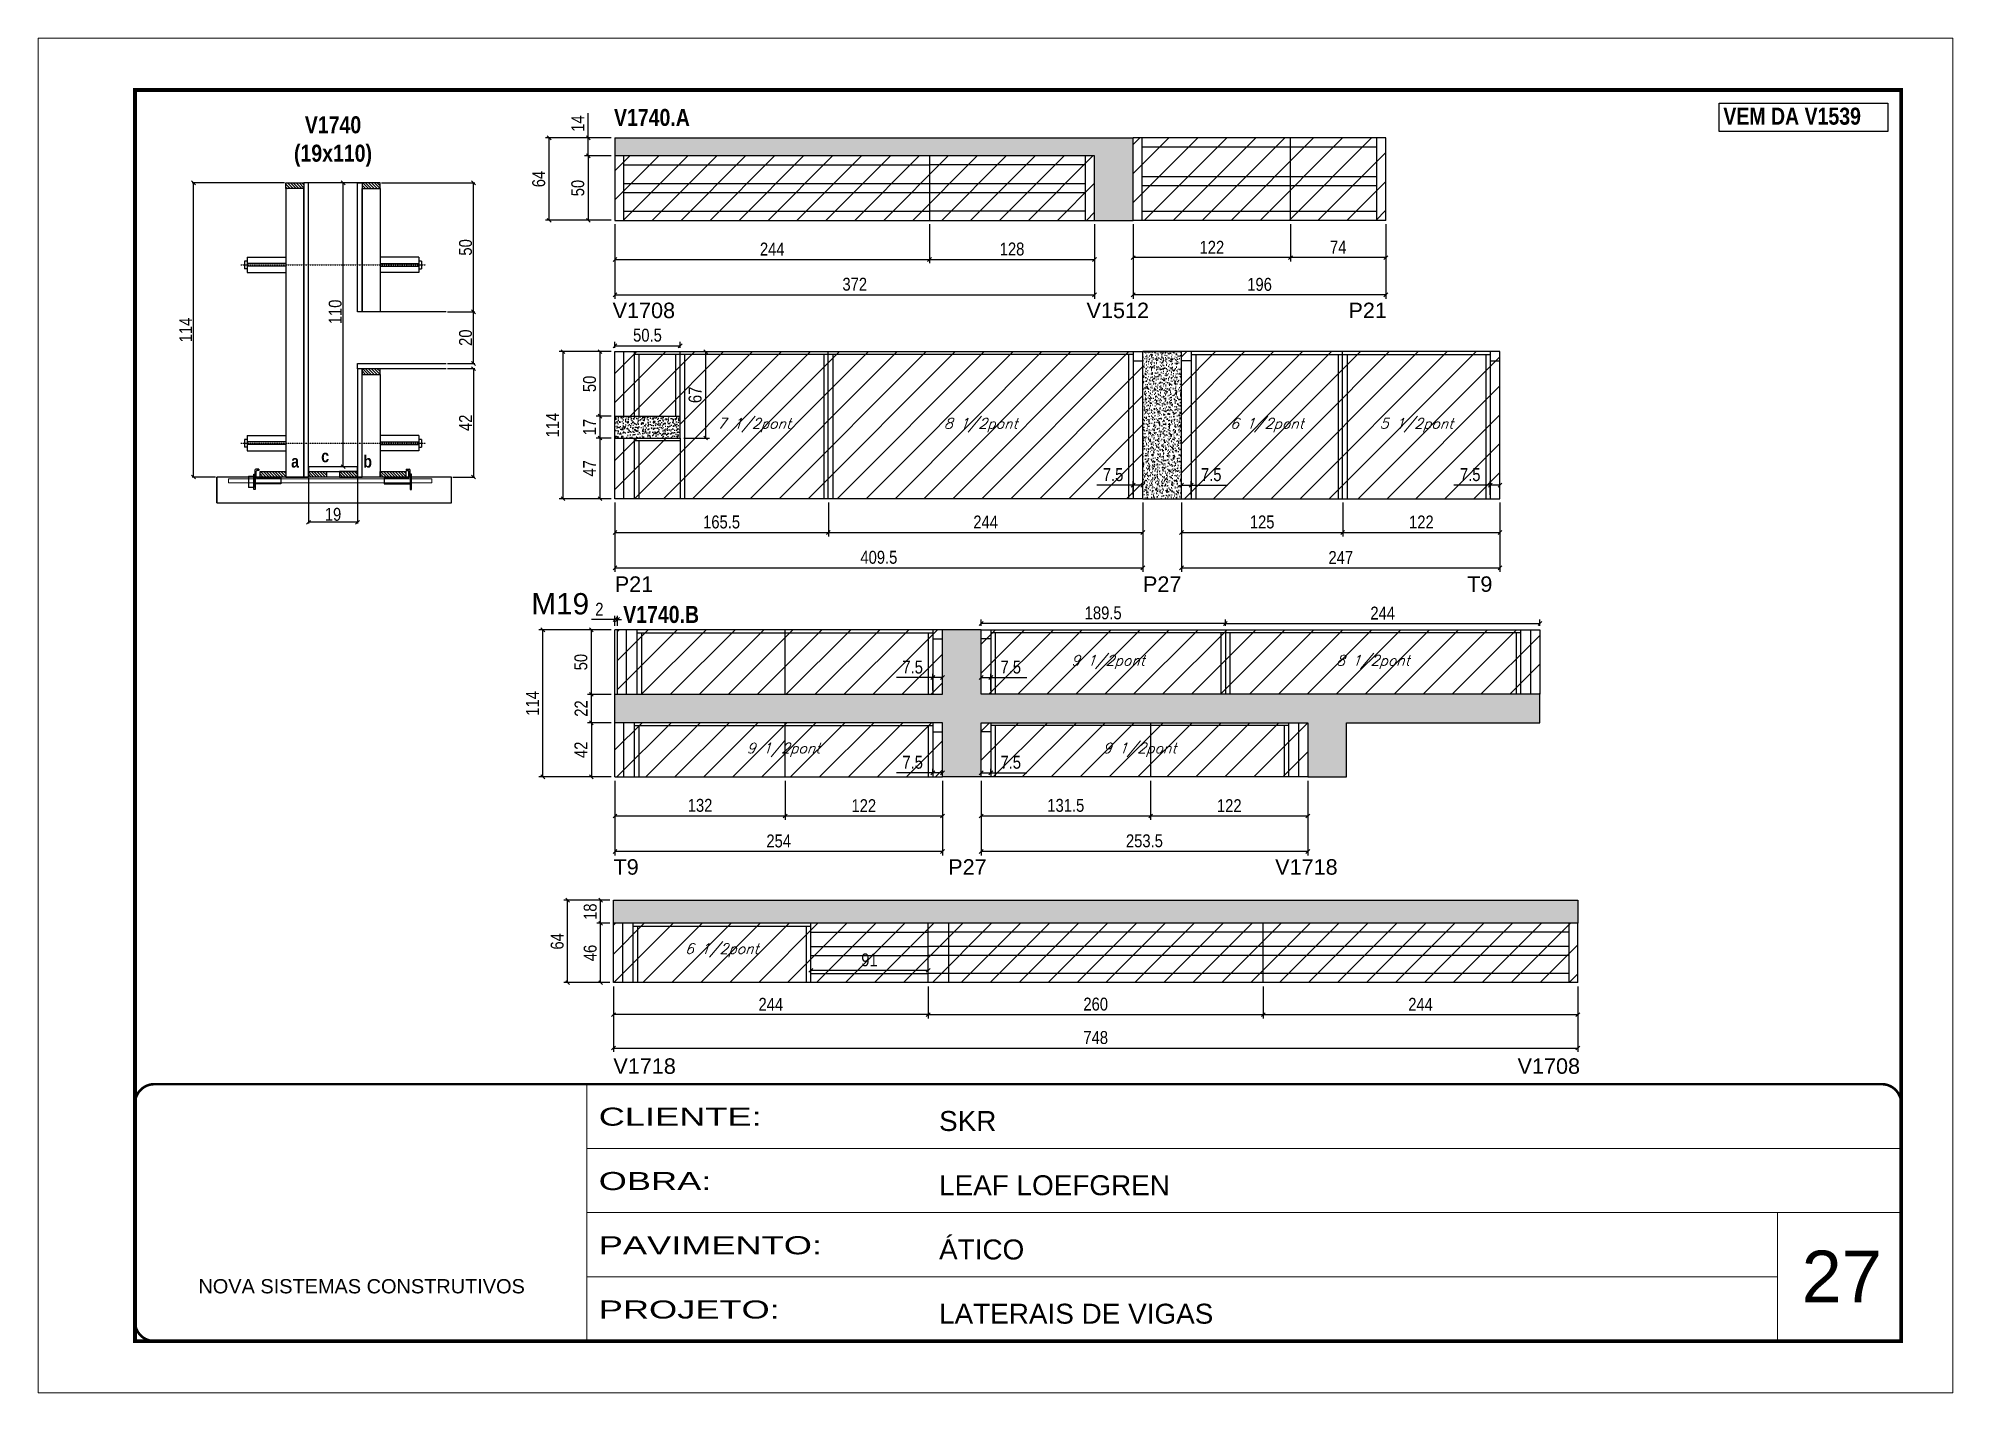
# Model space of a CAD drawing. Extents: x 3309 to 10008, y -2522 to 14608.
# Drawn here: x 6493 to 7978, y 6666 to 7716 of the extents above; entities that cross this region are included whole.
import ezdxf

# ---------------------------------------------------------------- set-up
doc = ezdxf.new("R2010")
doc.units = 0
for name, pattern in [('CONTINUO', [0]), ('DASHED', [0.75, 0.5, -0.25]), ('HIDDEN', [0.375, 0.25, -0.125])]:
    doc.linetypes.add(name, pattern=pattern)
for name, color, linetype in [('5', 5, 'Continuous'), ('barrote', 251, 'Continuous'), ('COTA', 241, 'Continuous'), ('detalhes', 4, 'Continuous'), ('NOMENCLATURA', 7, 'Continuous'), ('Painéis', 200, 'Continuous'), ('presilha', 1, 'Continuous'), ('SARR_2.2x10', 60, 'Continuous'), ('SARR_2.2x7', 40, 'Continuous'), ('SARR_3.5x7', 81, 'Continuous'), ('TENSOR', 3, 'Continuous'), ('texto', 7, 'Continuous')]:
    doc.layers.add(name, color=color, linetype=linetype)
for name, color, linetype, lineweight in [('CARIMBO', 255, 'Continuous', 9), ('CONCRETO', 251, 'Continuous', 25), ('Folhas', 255, 'Continuous', 9), ('Hachura', 251, 'Continuous', 9), ('SARRAFO DE PRESSAO', 251, 'DASHED', 9), ('SCO-___-LAJ', 2, 'Continuous', 0)]:
    doc.layers.add(name, color=color, linetype=linetype, lineweight=lineweight)
doc.styles.add('ARIAL', font='arial.ttf')
doc.styles.add('COTA TECNICA', font='techl___.ttf', dxfattribs={"height": 10})
doc.styles.add('COTA TECNICA 2X', font='techl___.ttf', dxfattribs={"height": 10})
doc.styles.add('Romans', font='romans.shx')
doc.styles.get("Standard").update_dxf_attribs({"font": 'arial.ttf'})
doc.styles.add('TECNICA', font='techb___.ttf', dxfattribs={"height": 10})
doc.styles.add('Tecnologia', font='')
doc.styles.get('Tecnologia').set_extended_font_data('Forgotten Futurist')
doc.dimstyles.new('PAINEL', dxfattribs={"dimtxt": 10, "dimasz": 3, "dimexe": 3, "dimexo": 3, "dimgap": 3, "dimtad": 1, "dimdec": 1, "dimzin": 12, "dimdsep": 46, "dimtxsty": 'COTA TECNICA', "dimblk1": 'OBLIQUE', "dimblk2": 'OBLIQUE', "dimsah": 1, "dimcen": 0.9, "dimclrd": 4, "dimclre": 4, "dimclrt": 240, "dimadec": 1, "dimazin": 3, "dimtfac": 1, "dimtdec": 1, "dimtmove": 0, "dimatfit": 3, "dimfxl": 1, "dimtolj": 1, "dimtzin": 12, "dimarcsym": 0})
doc.dimstyles.new('SECAO', dxfattribs={"dimscale": 0.333333, "dimtxt": 5, "dimasz": 9, "dimexe": 3, "dimexo": 3, "dimgap": 3, "dimtad": 1, "dimdec": 1, "dimlfac": 0.5, "dimzin": 12, "dimdsep": 46, "dimtxsty": 'COTA TECNICA 2X', "dimblk1": 'OBLIQUE', "dimblk2": 'OBLIQUE', "dimsah": 1, "dimcen": 0.9, "dimclrd": 4, "dimclre": 4, "dimclrt": 240, "dimadec": 1, "dimazin": 3, "dimtfac": 1, "dimtdec": 1, "dimtmove": 0, "dimatfit": 3, "dimfxl": 1, "dimtolj": 1, "dimtzin": 12, "dimarcsym": 0})
pattern_1 = [(135, (39937.9977, -116135.9094), (-1.122532015, -1.122532015), [])]
pattern_2 = [(135, (39852.3977, -115912.3094), (-1.122532015, -1.122532015), [])]
pattern_3 = [(50, (1585, 32.2044), (5.46554, -0.4781726), [0.5715, -6.2865]), (355, (1585, 32.2044), (-1.0573026, 5.7317054), [0.4572, -5.0292175]), (100.451445, (1585.4555, 32.1646), (4.4082374, 5.2535326), [0.4857003, -5.3427073]), (46.1842, (1585, 33.7284), (8.132371, -1.26127), [0.85725, -9.42975]), (96.63556, (1585.678, 33.623), (7.122124, 7.422784), [0.728551, -8.014068]), (351.18415, (1585, 33.7284), (7.122124, 7.422784), [0.685799, -7.543792]), (21, (1585.762, 33.3474), (4.5484317, -3.067956), [0.5715, -6.2865]), (326, (1585.762, 33.3474), (1.854061, 5.525639), [0.4572, -5.0292]), (71.451445, (1586.141, 33.092), (6.4024926, 2.457683), [0.4857003, -5.342698]), (37.5, (1585, 32.2044), (0.0926581, 2.53665117), [0, -4.96824, 0, -5.1054, 0, -5.04825]), (7.5, (1585, 32.2044), (2.0045899, 3.00541724), [0, -2.91084, 0, -4.85394, 0, -1.92405]), (327.5, (1583.3007, 32.2044), (4.06771786, -0.1718623), [0, -1.905, 0, -5.9436, 0, -7.8867]), (317.5, (1582.5387, 32.2044), (4.4438754, 0.7627947), [0, -2.4765, 0, -3.94716, 0, -5.6007])]

msp = doc.modelspace()

# ---------------------------------------------------------------- texts
at = {"layer": '5', "linetype": 'Continuous'}
for s, rotation, p in [('V1708', 0.00004, (6938.36, 7499.46)), ('V1512', 0.00004, (7305.98, 7499.46)), ('P21', 0.00004, (7509.14, 7499.46)), ('P21', 0.00004, (6940.04, 7287.27)), ('P27', 0.00004, (7349.76, 7287.27)), ('T9', 0.00004, (7601.25, 7287.27)), ('T9', 359.99996, (6939.06, 7068)), ('P27', 359.99996, (7198.69, 7068)), ('V1718', 359.99996, (7452.29, 7068)), ('V1718', 0.00004, (6938.95, 6913.62)), ('V1708', 0.00004, (7640.34, 6913.62))]:
    msp.add_text(s, height=12, rotation=rotation, dxfattribs=at).set_placement(p)
at = {"layer": 'CARIMBO', "style": 'ARIAL'}
msp.add_text('27', height=40, dxfattribs=at).set_placement((7860.73, 6736.55))
at = {"layer": 'detalhes', "style": 'TECNICA'}
for s, p in [('a', (6688.99, 7383.62)), ('c', (6712.33, 7387.73)), ('b', (6744.96, 7383.61))]:
    msp.add_text(s, height=9.6, dxfattribs=at).set_placement(p)
at = {"layer": 'NOMENCLATURA', "style": 'TECNICA'}
for s, p in [('VEM DA V1539', (7799.96, 7649.46)), ('V1740.A', (6939.44, 7648.48)), ('V1740.B', (6946.58, 7263.15))]:
    msp.add_text(s, height=13.2, dxfattribs=at).set_placement(p)
at = {"layer": 'NOMENCLATURA', "linetype": 'Continuous'}
msp.add_text('M19', height=16.5, dxfattribs=at).set_placement((6875.32, 7269.81))
at = {"layer": 'NOMENCLATURA', "insert": (6721.49, 7655.96), "char_height": 13.2, "attachment_point": 2, "style": 'TECNICA'}
msp.add_mtext_dynamic_manual_height_columns('V1740\\P(19x110)', width=300.2766, gutter_width=1, heights=[0], dxfattribs=at)
at = {"layer": 'texto', "color": 2, "char_height": 8, "attachment_point": 5, "style": 'Romans'}
for s, insert in [('{\\Q19;\\C256;7 1/2pont}', (7048.16, 7416.49)), ('{\\Q19;\\C256;8 1/2pont}', (7223.91, 7416.49)), ('{\\Q19;\\C256;6 1/2pont}', (7445.91, 7416.49)), ('{\\Q19;\\C256;5 1/2pont}', (7561.91, 7416.49)), ('{\\Q19;\\C256;9 1/2pont}', (7322.66, 7232.82)), ('{\\Q19;\\C256;8 1/2pont}', (7528.16, 7232.82)), ('{\\Q19;\\C256;9 1/2pont}', (7070.91, 7164.82)), ('{\\Q19;\\C256;9 1/2pont}', (7347.16, 7164.82)), ('{\\Q19;\\C256;6 1/2pont}', (7023.06, 7009.32))]:
    msp.add_mtext(s, dxfattribs=dict(at, insert=insert))

# ---------------------------------------------------------------- blocks, each defined once
blk = doc.blocks.new('9999999999')
at = {"color": 30, "linetype": 'CONTINUO'}
for p, q in [((98564.6, 34230.2), (98564.6, 34429.4)), ((98564.6, 34379.6), (99584, 34379.6)), ((98564.6, 34329.8), (99488, 34329.8)), ((99584, 34329.8), (99488, 34329.8)), ((99488, 34329.8), (99488, 34230.2)), ((98564.6, 34280), (99488, 34280))]:
    blk.add_line(p, q, dxfattribs=at)
at = {"color": 30, "linetype": 'CONTINUO', "const_width": 2}
blk.add_lwpolyline([(99584, 34230.2), (99584, 34414.4, 0.414214), (99569, 34429.4), (98229, 34429.4, 0.414214), (98214, 34414.4), (98214, 34245.2, 0.414214), (98229, 34230.2), (99584, 34230.2)], format="xyb", dxfattribs=at)
at = {"layer": 'Folhas'}
blk.add_lwpolyline([(98139, 34190.2), (99624, 34190.2), (99624, 35240.2), (98139, 35240.2)], close=True, dxfattribs=at)
at = {"layer": 'Folhas', "color": 30, "const_width": 3}
blk.add_lwpolyline([(98214, 34230.2), (99584, 34230.2), (99584, 35200.2), (98214, 35200.2)], close=True, dxfattribs=at)
at = {"color": 7, "linetype": 'Continuous', "ltscale": 5, "style": 'ARIAL'}
for s, height, p in [('SKR', 15.48, (98837.7, 34393.1)), ('LEAF LOEFGREN', 15.483, (98837.7, 34343.3)), ('ÁTICO', 15.48, (98837.7, 34293.5)), ('NOVA SISTEMAS CONSTRUTIVOS', 11.059, (98263.2, 34267.2)), ('LATERAIS DE VIGAS', 15.483, (98837.7, 34243.7))]:
    blk.add_text(s, height=height, dxfattribs=at).set_placement(p)
at = {"layer": 'Folhas', "color": 7, "style": 'Tecnologia', "width": 1.5}
for s, p in [('CLIENTE:', (98573.7, 34397.2)), ('OBRA:', (98573.7, 34347.3)), ('PAVIMENTO:', (98573.7, 34297.5)), ('PROJETO:', (98573.7, 34247.7))]:
    blk.add_text(s, height=14, dxfattribs=at).set_placement(p)
blk = doc.blocks.new('_Oblique')
at = {"color": 0, "linetype": 'ByBlock', "lineweight": -2}
blk.add_line((-0.5, -0.5), (0.5, 0.5), dxfattribs=at)
blk = doc.blocks.new('*D3430')
at = {"layer": 'COTA', "color": 4, "lineweight": -2, "transparency": 16777216}
for p, q in [((6702.5, 7375.3), (6702.5, 7340.2)), ((6740.5, 7375.3), (6740.5, 7340.2)), ((6740.5, 7341.2), (6702.5, 7341.2))]:
    blk.add_line(p, q, dxfattribs=at)
at = {"layer": 'Defpoints', "color": 0, "transparency": 16777216}
for p in [(6702.5, 7376.3), (6740.5, 7376.3), (6702.5, 7341.2)]:
    blk.add_point(p, dxfattribs=at)
at = {"layer": 'COTA', "color": 4, "lineweight": -2, "transparency": 16777216, "xscale": 3, "yscale": 3, "zscale": 3, "rotation": 180}
blk.add_blockref('_Oblique', (6702.5, 7341.2), dxfattribs=at)
at = {"layer": 'COTA', "color": 4, "lineweight": -2, "transparency": 16777216, "xscale": 3, "yscale": 3, "zscale": 3}
blk.add_blockref('_Oblique', (6740.5, 7341.2), dxfattribs=at)
at = {"layer": 'COTA', "color": 240, "transparency": 16777216, "insert": (6721.5, 7347.3), "char_height": 10, "attachment_point": 5, "style": 'COTA TECNICA 2X'}
blk.add_mtext('\\A1;19', dxfattribs=at)
blk = doc.blocks.new('PRESILHA METÁLICA 1')
at = {"layer": 'presilha'}
for p, q in [((0, 13), (6, 13)), ((0, 13), (0, 0)), ((6, 0), (0, 0)), ((6, 15.5), (7.5, 15.5)), ((6, -2.5), (6, 15.5)), ((6, 13), (6, 0)), ((7.5, 10.6), (7.5, 19.9)), ((7.5, 15.5), (7.5, -2.5)), ((37.5, 4.1), (7.5, 4.1)), ((12, 21), (8.6, 21)), ((9, 11.6), (9, 18.9)), ((12, 19.5), (9.6, 19.5)), ((37.5, 11), (9.6, 11)), ((12, 21), (12, 19.5)), ((37.5, 11), (37.5, 4.1)), ((7.5, -2.5), (6, -2.5))]:
    blk.add_line(p, q, dxfattribs=at)
for centre, radius, start, end in [((8.6, 19.9), 1.14, 90, 180), ((9.6, 18.9), 0.57, 90, 180), ((9.6, 11.6), 0.57, 180, 270)]:
    blk.add_arc(centre, radius, start, end, dxfattribs=at)
blk = doc.blocks.new('PRESILHA METÁLICA 2')
at = {"layer": 'presilha'}
for p, q in [((-5.2, 23.5), (-5.2, 22)), ((-5.2, 23.5), (-1.9, 23.5)), ((-0.8, 14.6), (-0.8, 22.4)), ((-30.8, 13.5), (-30.8, 6.6)), ((-30.8, 13.5), (-2.8, 13.5)), ((-30.8, 6.6), (-0.8, 6.6)), ((-5.2, 22), (-2.8, 22)), ((-2.2, 14.1), (-2.2, 21.4)), ((0.8, 18), (-0.8, 18)), ((-0.8, 18), (-0.8, 0)), ((-0.8, 0), (0.8, 0)), ((0.8, 0), (0.8, 18))]:
    blk.add_line(p, q, dxfattribs=at)
for centre, radius, start, end in [((-1.9, 22.4), 1.14, 0, 90), ((-2.8, 21.4), 0.57, 0, 90), ((-2.8, 14.1), 0.57, 270, 0)]:
    blk.add_arc(centre, radius, start, end, dxfattribs=at)
blk = doc.blocks.new('*D3431')
at = {"layer": 'COTA', "color": 4, "lineweight": -2, "transparency": 16777216}
for p, q in [((6810.2, 7460.3), (6831.4, 7460.3)), ((6830.4, 7460.3), (6830.4, 7376.3)), ((6814.3, 7376.3), (6831.4, 7376.3))]:
    blk.add_line(p, q, dxfattribs=at)
at = {"layer": 'Defpoints', "color": 0, "transparency": 16777216}
for p in [(6809.2, 7460.3), (6813.3, 7376.3), (6830.4, 7376.3)]:
    blk.add_point(p, dxfattribs=at)
at = {"layer": 'COTA', "color": 4, "lineweight": -2, "transparency": 16777216, "xscale": 3, "yscale": 3, "zscale": 3}
for p, rotation in [((6830.4, 7460.3), 90), ((6830.4, 7376.3), 270)]:
    blk.add_blockref('_Oblique', p, dxfattribs=dict(at, rotation=rotation))
at = {"layer": 'COTA', "color": 240, "transparency": 16777216, "insert": (6824.3, 7418.3), "char_height": 10, "attachment_point": 5, "rotation": 90, "style": 'COTA TECNICA 2X'}
blk.add_mtext('\\A1;42', dxfattribs=at)
blk = doc.blocks.new('*D3432')
at = {"layer": 'COTA', "color": 4, "lineweight": -2, "transparency": 16777216}
for p, q in [((6739.5, 7604.3), (6728.3, 7604.3)), ((6729.3, 7384.3), (6729.3, 7604.3)), ((6739.5, 7384.3), (6728.3, 7384.3))]:
    blk.add_line(p, q, dxfattribs=at)
at = {"layer": 'Defpoints', "color": 0, "transparency": 16777216}
for p in [(6729.3, 7604.3), (6740.5, 7604.3), (6740.5, 7384.3)]:
    blk.add_point(p, dxfattribs=at)
at = {"layer": 'COTA', "color": 4, "lineweight": -2, "transparency": 16777216, "xscale": 3, "yscale": 3, "zscale": 3}
for p, rotation in [((6729.3, 7604.3), 90), ((6729.3, 7384.3), 270)]:
    blk.add_blockref('_Oblique', p, dxfattribs=dict(at, rotation=rotation))
at = {"layer": 'COTA', "color": 240, "transparency": 16777216, "insert": (6723.2, 7504.3), "char_height": 10, "attachment_point": 5, "rotation": 90, "style": 'COTA TECNICA 2X'}
blk.add_mtext('\\A1;110', dxfattribs=at)
blk = doc.blocks.new('*D3433')
at = {"layer": 'COTA', "color": 4, "lineweight": -2, "transparency": 16777216}
for p, q in [((6810.2, 7504.3), (6831.4, 7504.3)), ((6830.4, 7464.3), (6830.4, 7504.3)), ((6810.2, 7464.3), (6831.4, 7464.3))]:
    blk.add_line(p, q, dxfattribs=at)
at = {"layer": 'Defpoints', "color": 0, "transparency": 16777216}
for p in [(6809.2, 7504.3), (6830.4, 7504.3), (6809.2, 7464.3)]:
    blk.add_point(p, dxfattribs=at)
at = {"layer": 'COTA', "color": 4, "lineweight": -2, "transparency": 16777216, "xscale": 3, "yscale": 3, "zscale": 3}
for p, rotation in [((6830.4, 7504.3), 90), ((6830.4, 7464.3), 270)]:
    blk.add_blockref('_Oblique', p, dxfattribs=dict(at, rotation=rotation))
at = {"layer": 'COTA', "color": 240, "transparency": 16777216, "insert": (6824.3, 7484.3), "char_height": 10, "attachment_point": 5, "rotation": 90, "style": 'COTA TECNICA 2X'}
blk.add_mtext('\\A1;20', dxfattribs=at)
blk = doc.blocks.new('*D3439')
at = {"layer": 'COTA', "color": 4, "lineweight": -2, "transparency": 16777216}
for p, q in [((6759.1, 7604.3), (6831.4, 7604.3)), ((6830.4, 7504.3), (6830.4, 7604.3)), ((6810.2, 7504.3), (6831.4, 7504.3))]:
    blk.add_line(p, q, dxfattribs=at)
at = {"layer": 'Defpoints', "color": 0, "transparency": 16777216}
for p in [(6758.1, 7604.3), (6830.4, 7604.3), (6809.2, 7504.3)]:
    blk.add_point(p, dxfattribs=at)
at = {"layer": 'COTA', "color": 4, "lineweight": -2, "transparency": 16777216, "xscale": 3, "yscale": 3, "zscale": 3}
for p, rotation in [((6830.4, 7604.3), 90), ((6830.4, 7504.3), 270)]:
    blk.add_blockref('_Oblique', p, dxfattribs=dict(at, rotation=rotation))
at = {"layer": 'COTA', "color": 240, "transparency": 16777216, "insert": (6824.3, 7554.3), "char_height": 10, "attachment_point": 5, "rotation": 90, "style": 'COTA TECNICA 2X'}
blk.add_mtext('\\A1;50', dxfattribs=at)
blk = doc.blocks.new('*D3440')
at = {"layer": 'COTA', "color": 4, "lineweight": -2, "transparency": 16777216}
for p, q in [((6683.9, 7604.3), (6612.3, 7604.3)), ((6613.3, 7376.3), (6613.3, 7604.3)), ((6630.4, 7376.3), (6612.3, 7376.3))]:
    blk.add_line(p, q, dxfattribs=at)
at = {"layer": 'Defpoints', "color": 0, "transparency": 16777216}
for p in [(6613.3, 7604.3), (6684.9, 7604.3), (6631.4, 7376.3)]:
    blk.add_point(p, dxfattribs=at)
at = {"layer": 'COTA', "color": 4, "lineweight": -2, "transparency": 16777216, "xscale": 3, "yscale": 3, "zscale": 3}
for p, rotation in [((6613.3, 7604.3), 90), ((6613.3, 7376.3), 270)]:
    blk.add_blockref('_Oblique', p, dxfattribs=dict(at, rotation=rotation))
at = {"layer": 'COTA', "color": 240, "transparency": 16777216, "insert": (6607.2, 7490.3), "char_height": 10, "attachment_point": 5, "rotation": 90, "style": 'COTA TECNICA 2X'}
blk.add_mtext('\\A1;114', dxfattribs=at)
blk = doc.blocks.new('*D3441')
at = {"layer": 'COTA', "color": 4, "lineweight": -2, "transparency": 16777216}
for p, q in [((6940.2, 7572.3), (6940.2, 7514.5)), ((7312.2, 7572.3), (7312.2, 7514.5)), ((6940.2, 7517.5), (7312.2, 7517.5))]:
    blk.add_line(p, q, dxfattribs=at)
at = {"layer": 'Defpoints', "color": 0, "transparency": 16777216}
for p in [(6940.2, 7575.3), (7312.2, 7575.3), (7312.2, 7517.5)]:
    blk.add_point(p, dxfattribs=at)
at = {"layer": 'COTA', "color": 4, "lineweight": -2, "transparency": 16777216, "xscale": 3, "yscale": 3, "zscale": 3, "rotation": 180}
blk.add_blockref('_Oblique', (6940.2, 7517.5), dxfattribs=at)
at = {"layer": 'COTA', "color": 4, "lineweight": -2, "transparency": 16777216, "xscale": 3, "yscale": 3, "zscale": 3}
blk.add_blockref('_Oblique', (7312.2, 7517.5), dxfattribs=at)
at = {"layer": 'COTA', "color": 240, "transparency": 16777216, "insert": (7126.2, 7525.7), "char_height": 10, "attachment_point": 5, "style": 'COTA TECNICA'}
blk.add_mtext('\\A1;372', dxfattribs=at)
blk = doc.blocks.new('*D3442')
at = {"layer": 'COTA', "color": 4, "lineweight": -2, "transparency": 16777216}
for p, q in [((6940.2, 7572.3), (6940.2, 7542)), ((7184.2, 7572.3), (7184.2, 7542)), ((6940.2, 7545), (7184.2, 7545))]:
    blk.add_line(p, q, dxfattribs=at)
at = {"layer": 'Defpoints', "color": 0, "transparency": 16777216}
for p in [(6940.2, 7575.3), (7184.2, 7575.3), (7184.2, 7545)]:
    blk.add_point(p, dxfattribs=at)
at = {"layer": 'COTA', "color": 4, "lineweight": -2, "transparency": 16777216, "xscale": 3, "yscale": 3, "zscale": 3, "rotation": 180}
blk.add_blockref('_Oblique', (6940.2, 7545), dxfattribs=at)
at = {"layer": 'COTA', "color": 4, "lineweight": -2, "transparency": 16777216, "xscale": 3, "yscale": 3, "zscale": 3}
blk.add_blockref('_Oblique', (7184.2, 7545), dxfattribs=at)
at = {"layer": 'COTA', "color": 240, "transparency": 16777216, "insert": (7062.2, 7553), "char_height": 10, "attachment_point": 5, "style": 'COTA TECNICA'}
blk.add_mtext('\\A1;244', dxfattribs=at)
blk = doc.blocks.new('*D3443')
at = {"layer": 'COTA', "color": 4, "lineweight": -2, "transparency": 16777216}
for p, q in [((7184.2, 7572.3), (7184.2, 7542)), ((7312.2, 7572.3), (7312.2, 7542)), ((7184.2, 7545), (7312.2, 7545))]:
    blk.add_line(p, q, dxfattribs=at)
at = {"layer": 'Defpoints', "color": 0, "transparency": 16777216}
for p in [(7184.2, 7575.3), (7312.2, 7575.3), (7312.2, 7545)]:
    blk.add_point(p, dxfattribs=at)
at = {"layer": 'COTA', "color": 4, "lineweight": -2, "transparency": 16777216, "xscale": 3, "yscale": 3, "zscale": 3, "rotation": 180}
blk.add_blockref('_Oblique', (7184.2, 7545), dxfattribs=at)
at = {"layer": 'COTA', "color": 4, "lineweight": -2, "transparency": 16777216, "xscale": 3, "yscale": 3, "zscale": 3}
blk.add_blockref('_Oblique', (7312.2, 7545), dxfattribs=at)
at = {"layer": 'COTA', "color": 240, "transparency": 16777216, "insert": (7248.2, 7553), "char_height": 10, "attachment_point": 5, "style": 'COTA TECNICA'}
blk.add_mtext('\\A1;128', dxfattribs=at)
blk = doc.blocks.new('*D3444')
at = {"layer": 'COTA', "color": 4, "lineweight": -2, "transparency": 16777216}
for p, q in [((6919.5, 7639.3), (6919.5, 7658.4)), ((6937.2, 7639.3), (6916.5, 7639.3)), ((6919.5, 7625.3), (6919.5, 7639.3)), ((6937.2, 7625.3), (6916.5, 7625.3))]:
    blk.add_line(p, q, dxfattribs=at)
at = {"layer": 'Defpoints', "color": 0, "transparency": 16777216}
for p in [(6919.5, 7639.3), (6940.2, 7639.3), (6940.2, 7625.3)]:
    blk.add_point(p, dxfattribs=at)
at = {"layer": 'COTA', "color": 4, "lineweight": -2, "transparency": 16777216, "xscale": 3, "yscale": 3, "zscale": 3}
for p, rotation in [((6919.5, 7639.3), 90), ((6919.5, 7625.3), 270)]:
    blk.add_blockref('_Oblique', p, dxfattribs=dict(at, rotation=rotation))
at = {"layer": 'COTA', "color": 240, "transparency": 16777216, "insert": (6911.4, 7650.3), "char_height": 10, "attachment_point": 5, "rotation": 90, "style": 'COTA TECNICA'}
blk.add_mtext('\\A1;14', dxfattribs=at)
blk = doc.blocks.new('*D3445')
at = {"layer": 'COTA', "color": 4, "lineweight": -2, "transparency": 16777216}
for p, q in [((6937.2, 7625.3), (6916.5, 7625.3)), ((6919.5, 7625.3), (6919.5, 7575.3)), ((6937.2, 7575.3), (6916.5, 7575.3))]:
    blk.add_line(p, q, dxfattribs=at)
at = {"layer": 'Defpoints', "color": 0, "transparency": 16777216}
for p in [(6940.2, 7625.3), (6919.5, 7575.3), (6940.2, 7575.3)]:
    blk.add_point(p, dxfattribs=at)
at = {"layer": 'COTA', "color": 4, "lineweight": -2, "transparency": 16777216, "xscale": 3, "yscale": 3, "zscale": 3}
for p, rotation in [((6919.5, 7625.3), 90), ((6919.5, 7575.3), 270)]:
    blk.add_blockref('_Oblique', p, dxfattribs=dict(at, rotation=rotation))
at = {"layer": 'COTA', "color": 240, "transparency": 16777216, "insert": (6911.4, 7600.3), "char_height": 10, "attachment_point": 5, "rotation": 90, "style": 'COTA TECNICA'}
blk.add_mtext('\\A1;50', dxfattribs=at)
blk = doc.blocks.new('*D3446')
at = {"layer": 'COTA', "color": 4, "lineweight": -2, "transparency": 16777216}
for p, q in [((6937.2, 7639.3), (6886.2, 7639.3)), ((6889.2, 7575.3), (6889.2, 7639.3)), ((6937.2, 7575.3), (6886.2, 7575.3))]:
    blk.add_line(p, q, dxfattribs=at)
at = {"layer": 'Defpoints', "color": 0, "transparency": 16777216}
for p in [(6889.2, 7639.3), (6940.2, 7639.3), (6940.2, 7575.3)]:
    blk.add_point(p, dxfattribs=at)
at = {"layer": 'COTA', "color": 4, "lineweight": -2, "transparency": 16777216, "xscale": 3, "yscale": 3, "zscale": 3}
for p, rotation in [((6889.2, 7639.3), 90), ((6889.2, 7575.3), 270)]:
    blk.add_blockref('_Oblique', p, dxfattribs=dict(at, rotation=rotation))
at = {"layer": 'COTA', "color": 240, "transparency": 16777216, "insert": (6881.1, 7607.3), "char_height": 10, "attachment_point": 5, "rotation": 90, "style": 'COTA TECNICA'}
blk.add_mtext('\\A1;64', dxfattribs=at)
blk = doc.blocks.new('*D3434')
at = {"layer": 'COTA', "color": 4, "linetype": 'ByBlock', "lineweight": -2, "transparency": 16777216}
for p, q in [((7464.2, 7572.3), (7464.2, 7543.4)), ((7538.2, 7572.3), (7538.2, 7543.4)), ((7538.2, 7546.4), (7464.2, 7546.4))]:
    blk.add_line(p, q, dxfattribs=at)
at = {"layer": 'Defpoints', "color": 0, "linetype": 'ByBlock', "transparency": 16777216}
for p in [(7464.2, 7575.3), (7538.2, 7575.3), (7464.2, 7546.4)]:
    blk.add_point(p, dxfattribs=at)
at = {"layer": 'COTA', "color": 4, "linetype": 'ByBlock', "lineweight": -2, "transparency": 16777216, "xscale": 3, "yscale": 3, "zscale": 3, "rotation": 180}
blk.add_blockref('_Oblique', (7464.2, 7546.4), dxfattribs=at)
at = {"layer": 'COTA', "color": 4, "linetype": 'ByBlock', "lineweight": -2, "transparency": 16777216, "xscale": 3, "yscale": 3, "zscale": 3}
blk.add_blockref('_Oblique', (7538.2, 7546.4), dxfattribs=at)
at = {"layer": 'COTA', "color": 240, "linetype": 'ByBlock', "transparency": 16777216, "insert": (7501.2, 7554.5), "char_height": 10, "attachment_point": 5, "style": 'COTA TECNICA'}
blk.add_mtext('\\A1;74', dxfattribs=at)
blk = doc.blocks.new('*D3435')
at = {"layer": 'COTA', "color": 4, "linetype": 'ByBlock', "lineweight": -2, "transparency": 16777216}
for p, q in [((7342.2, 7572.3), (7342.2, 7543.4)), ((7464.2, 7572.3), (7464.2, 7543.4)), ((7464.2, 7546.4), (7342.2, 7546.4))]:
    blk.add_line(p, q, dxfattribs=at)
at = {"layer": 'Defpoints', "color": 0, "linetype": 'ByBlock', "transparency": 16777216}
for p in [(7342.2, 7575.3), (7464.2, 7575.3), (7342.2, 7546.4)]:
    blk.add_point(p, dxfattribs=at)
at = {"layer": 'COTA', "color": 4, "linetype": 'ByBlock', "lineweight": -2, "transparency": 16777216, "xscale": 3, "yscale": 3, "zscale": 3, "rotation": 180}
blk.add_blockref('_Oblique', (7342.2, 7546.4), dxfattribs=at)
at = {"layer": 'COTA', "color": 4, "linetype": 'ByBlock', "lineweight": -2, "transparency": 16777216, "xscale": 3, "yscale": 3, "zscale": 3}
blk.add_blockref('_Oblique', (7464.2, 7546.4), dxfattribs=at)
at = {"layer": 'COTA', "color": 240, "linetype": 'ByBlock', "transparency": 16777216, "insert": (7403.2, 7554.4), "char_height": 10, "attachment_point": 5, "style": 'COTA TECNICA'}
blk.add_mtext('\\A1;122', dxfattribs=at)
blk = doc.blocks.new('*D3447')
at = {"layer": 'COTA', "color": 4, "linetype": 'ByBlock', "lineweight": -2, "transparency": 16777216}
for p, q in [((7342.2, 7572.3), (7342.2, 7514.5)), ((7538.2, 7572.3), (7538.2, 7514.5)), ((7538.2, 7517.5), (7342.2, 7517.5))]:
    blk.add_line(p, q, dxfattribs=at)
at = {"layer": 'Defpoints', "color": 0, "linetype": 'ByBlock', "transparency": 16777216}
for p in [(7342.2, 7575.3), (7538.2, 7575.3), (7342.2, 7517.5)]:
    blk.add_point(p, dxfattribs=at)
at = {"layer": 'COTA', "color": 4, "linetype": 'ByBlock', "lineweight": -2, "transparency": 16777216, "xscale": 3, "yscale": 3, "zscale": 3, "rotation": 180}
blk.add_blockref('_Oblique', (7342.2, 7517.5), dxfattribs=at)
at = {"layer": 'COTA', "color": 4, "linetype": 'ByBlock', "lineweight": -2, "transparency": 16777216, "xscale": 3, "yscale": 3, "zscale": 3}
blk.add_blockref('_Oblique', (7538.2, 7517.5), dxfattribs=at)
at = {"layer": 'COTA', "color": 240, "linetype": 'ByBlock', "transparency": 16777216, "insert": (7440.2, 7525.6), "char_height": 10, "attachment_point": 5, "style": 'COTA TECNICA'}
blk.add_mtext('\\A1;196', dxfattribs=at)
blk = doc.blocks.new('*D3453')
at = {"layer": 'COTA', "color": 4, "lineweight": -2, "transparency": 16777216}
for p, q in [((6940.2, 7356.5), (6940.2, 7302.9)), ((7349.7, 7356.5), (7349.7, 7302.9)), ((6940.2, 7305.9), (7349.7, 7305.9))]:
    blk.add_line(p, q, dxfattribs=at)
at = {"layer": 'Defpoints', "color": 0, "transparency": 16777216}
for p in [(6940.2, 7359.5), (7349.7, 7359.5), (7349.7, 7305.9)]:
    blk.add_point(p, dxfattribs=at)
at = {"layer": 'COTA', "color": 4, "lineweight": -2, "transparency": 16777216, "xscale": 3, "yscale": 3, "zscale": 3, "rotation": 180}
blk.add_blockref('_Oblique', (6940.2, 7305.9), dxfattribs=at)
at = {"layer": 'COTA', "color": 4, "lineweight": -2, "transparency": 16777216, "xscale": 3, "yscale": 3, "zscale": 3}
blk.add_blockref('_Oblique', (7349.7, 7305.9), dxfattribs=at)
at = {"layer": 'COTA', "color": 240, "transparency": 16777216, "insert": (7144.9, 7314), "char_height": 10, "attachment_point": 5, "style": 'COTA TECNICA'}
blk.add_mtext('\\A1;409.5', dxfattribs=at)
blk = doc.blocks.new('*D3454')
at = {"layer": 'COTA', "color": 4, "lineweight": -2, "transparency": 16777216}
for p, q in [((7342.2, 7370), (7314, 7370)), ((7342.2, 7362.5), (7342.2, 7373)), ((7349.7, 7370), (7342.2, 7370)), ((7349.7, 7362.5), (7349.7, 7373))]:
    blk.add_line(p, q, dxfattribs=at)
at = {"layer": 'Defpoints', "color": 0, "transparency": 16777216}
for p in [(7342.2, 7370), (7342.2, 7359.5), (7349.7, 7359.5)]:
    blk.add_point(p, dxfattribs=at)
at = {"layer": 'COTA', "color": 4, "lineweight": -2, "transparency": 16777216, "xscale": 3, "yscale": 3, "zscale": 3, "rotation": 180}
blk.add_blockref('_Oblique', (7342.2, 7370), dxfattribs=at)
at = {"layer": 'COTA', "color": 4, "lineweight": -2, "transparency": 16777216, "xscale": 3, "yscale": 3, "zscale": 3}
blk.add_blockref('_Oblique', (7349.7, 7370), dxfattribs=at)
at = {"layer": 'COTA', "color": 240, "transparency": 16777216, "insert": (7326.6, 7378.1), "char_height": 10, "attachment_point": 5, "style": 'COTA TECNICA'}
blk.add_mtext('\\A1;7.5', dxfattribs=at)
blk = doc.blocks.new('*D3455')
at = {"layer": 'COTA', "color": 4, "lineweight": -2, "transparency": 16777216}
for p, q in [((6937.2, 7406.5), (6925.6, 7406.5)), ((6928.6, 7359.5), (6928.6, 7406.5)), ((6937.2, 7359.5), (6925.6, 7359.5))]:
    blk.add_line(p, q, dxfattribs=at)
at = {"layer": 'Defpoints', "color": 0, "transparency": 16777216}
for p in [(6928.6, 7406.5), (6940.2, 7406.5), (6940.2, 7359.5)]:
    blk.add_point(p, dxfattribs=at)
at = {"layer": 'COTA', "color": 4, "lineweight": -2, "transparency": 16777216, "xscale": 3, "yscale": 3, "zscale": 3}
for p, rotation in [((6928.6, 7406.5), 90), ((6928.6, 7359.5), 270)]:
    blk.add_blockref('_Oblique', p, dxfattribs=dict(at, rotation=rotation))
at = {"layer": 'COTA', "color": 240, "transparency": 16777216, "insert": (6920.5, 7383), "char_height": 10, "attachment_point": 5, "rotation": 90, "style": 'COTA TECNICA'}
blk.add_mtext('\\A1;47', dxfattribs=at)
blk = doc.blocks.new('*D3456')
at = {"layer": 'COTA', "color": 4, "lineweight": -2, "transparency": 16777216}
for p, q in [((6937.2, 7423.5), (6925.6, 7423.5)), ((6928.6, 7406.5), (6928.6, 7423.5)), ((6937.2, 7406.5), (6925.6, 7406.5))]:
    blk.add_line(p, q, dxfattribs=at)
at = {"layer": 'Defpoints', "color": 0, "transparency": 16777216}
for p in [(6928.6, 7423.5), (6940.2, 7423.5), (6940.2, 7406.5)]:
    blk.add_point(p, dxfattribs=at)
at = {"layer": 'COTA', "color": 4, "lineweight": -2, "transparency": 16777216, "xscale": 3, "yscale": 3, "zscale": 3}
for p, rotation in [((6928.6, 7423.5), 90), ((6928.6, 7406.5), 270)]:
    blk.add_blockref('_Oblique', p, dxfattribs=dict(at, rotation=rotation))
at = {"layer": 'COTA', "color": 240, "transparency": 16777216, "insert": (6920.5, 7415), "char_height": 10, "attachment_point": 5, "rotation": 90, "style": 'COTA TECNICA'}
blk.add_mtext('\\A1;17', dxfattribs=at)
blk = doc.blocks.new('*D3457')
at = {"layer": 'COTA', "color": 4, "lineweight": -2, "transparency": 16777216}
for p, q in [((6937.2, 7473.5), (6925.6, 7473.5)), ((6928.6, 7423.5), (6928.6, 7473.5)), ((6937.2, 7423.5), (6925.6, 7423.5))]:
    blk.add_line(p, q, dxfattribs=at)
at = {"layer": 'Defpoints', "color": 0, "transparency": 16777216}
for p in [(6928.6, 7473.5), (6940.2, 7473.5), (6940.2, 7423.5)]:
    blk.add_point(p, dxfattribs=at)
at = {"layer": 'COTA', "color": 4, "lineweight": -2, "transparency": 16777216, "xscale": 3, "yscale": 3, "zscale": 3}
for p, rotation in [((6928.6, 7473.5), 90), ((6928.6, 7423.5), 270)]:
    blk.add_blockref('_Oblique', p, dxfattribs=dict(at, rotation=rotation))
at = {"layer": 'COTA', "color": 240, "transparency": 16777216, "insert": (6920.5, 7448.5), "char_height": 10, "attachment_point": 5, "rotation": 90, "style": 'COTA TECNICA'}
blk.add_mtext('\\A1;50', dxfattribs=at)
blk = doc.blocks.new('*D3458')
at = {"layer": 'COTA', "color": 4, "lineweight": -2, "transparency": 16777216}
for p, q in [((6940.2, 7476.5), (6940.2, 7481)), ((6940.2, 7478), (6990.7, 7478)), ((6990.7, 7476.5), (6990.7, 7481))]:
    blk.add_line(p, q, dxfattribs=at)
at = {"layer": 'Defpoints', "color": 0, "transparency": 16777216}
for p in [(6940.2, 7473.5), (6990.7, 7478), (6990.7, 7473.5)]:
    blk.add_point(p, dxfattribs=at)
at = {"layer": 'COTA', "color": 4, "lineweight": -2, "transparency": 16777216, "xscale": 3, "yscale": 3, "zscale": 3, "rotation": 180}
blk.add_blockref('_Oblique', (6940.2, 7478), dxfattribs=at)
at = {"layer": 'COTA', "color": 4, "lineweight": -2, "transparency": 16777216, "xscale": 3, "yscale": 3, "zscale": 3}
blk.add_blockref('_Oblique', (6990.7, 7478), dxfattribs=at)
at = {"layer": 'COTA', "color": 240, "transparency": 16777216, "insert": (6965.4, 7486.2), "char_height": 10, "attachment_point": 5, "style": 'COTA TECNICA'}
blk.add_mtext('\\A1;50.5', dxfattribs=at)
blk = doc.blocks.new('*D3459')
at = {"layer": 'COTA', "color": 4, "lineweight": -2, "transparency": 16777216}
for p, q in [((6940.2, 7356.5), (6940.2, 7330.3)), ((7105.7, 7356.5), (7105.7, 7330.3)), ((6940.2, 7333.3), (7105.7, 7333.3))]:
    blk.add_line(p, q, dxfattribs=at)
at = {"layer": 'Defpoints', "color": 0, "transparency": 16777216}
for p in [(6940.2, 7359.5), (7105.7, 7359.5), (7105.7, 7333.3)]:
    blk.add_point(p, dxfattribs=at)
at = {"layer": 'COTA', "color": 4, "lineweight": -2, "transparency": 16777216, "xscale": 3, "yscale": 3, "zscale": 3, "rotation": 180}
blk.add_blockref('_Oblique', (6940.2, 7333.3), dxfattribs=at)
at = {"layer": 'COTA', "color": 4, "lineweight": -2, "transparency": 16777216, "xscale": 3, "yscale": 3, "zscale": 3}
blk.add_blockref('_Oblique', (7105.7, 7333.3), dxfattribs=at)
at = {"layer": 'COTA', "color": 240, "transparency": 16777216, "insert": (7022.9, 7341.4), "char_height": 10, "attachment_point": 5, "style": 'COTA TECNICA'}
blk.add_mtext('\\A1;165.5', dxfattribs=at)
blk = doc.blocks.new('*D3460')
at = {"layer": 'COTA', "color": 4, "lineweight": -2, "transparency": 16777216}
for p, q in [((7105.7, 7356.5), (7105.7, 7330.3)), ((7349.7, 7356.5), (7349.7, 7330.3)), ((7105.7, 7333.3), (7349.7, 7333.3))]:
    blk.add_line(p, q, dxfattribs=at)
at = {"layer": 'Defpoints', "color": 0, "transparency": 16777216}
for p in [(7105.7, 7359.5), (7349.7, 7359.5), (7349.7, 7333.3)]:
    blk.add_point(p, dxfattribs=at)
at = {"layer": 'COTA', "color": 4, "lineweight": -2, "transparency": 16777216, "xscale": 3, "yscale": 3, "zscale": 3, "rotation": 180}
blk.add_blockref('_Oblique', (7105.7, 7333.3), dxfattribs=at)
at = {"layer": 'COTA', "color": 4, "lineweight": -2, "transparency": 16777216, "xscale": 3, "yscale": 3, "zscale": 3}
blk.add_blockref('_Oblique', (7349.7, 7333.3), dxfattribs=at)
at = {"layer": 'COTA', "color": 240, "transparency": 16777216, "insert": (7227.7, 7341.4), "char_height": 10, "attachment_point": 5, "style": 'COTA TECNICA'}
blk.add_mtext('\\A1;244', dxfattribs=at)
blk = doc.blocks.new('*D3461')
at = {"layer": 'COTA', "color": 4, "lineweight": -2, "transparency": 16777216}
for p, q in [((7379.7, 7362.5), (7379.7, 7373)), ((7379.7, 7370), (7387.2, 7370)), ((7387.2, 7362.5), (7387.2, 7373)), ((7387.2, 7370), (7415.3, 7370))]:
    blk.add_line(p, q, dxfattribs=at)
at = {"layer": 'Defpoints', "color": 0, "transparency": 16777216}
for p in [(7387.2, 7370), (7379.7, 7359.5), (7387.2, 7359.5)]:
    blk.add_point(p, dxfattribs=at)
at = {"layer": 'COTA', "color": 4, "lineweight": -2, "transparency": 16777216, "xscale": 3, "yscale": 3, "zscale": 3, "rotation": 180}
blk.add_blockref('_Oblique', (7379.7, 7370), dxfattribs=at)
at = {"layer": 'COTA', "color": 4, "lineweight": -2, "transparency": 16777216, "xscale": 3, "yscale": 3, "zscale": 3}
blk.add_blockref('_Oblique', (7387.2, 7370), dxfattribs=at)
at = {"layer": 'COTA', "color": 240, "transparency": 16777216, "insert": (7402.7, 7378.1), "char_height": 10, "attachment_point": 5, "style": 'COTA TECNICA'}
blk.add_mtext('\\A1;7.5', dxfattribs=at)
blk = doc.blocks.new('*D3462')
at = {"layer": 'COTA', "color": 4, "lineweight": -2, "transparency": 16777216}
for p, q in [((7619.2, 7370), (7591, 7370)), ((7619.2, 7362.5), (7619.2, 7373)), ((7626.7, 7370), (7619.2, 7370)), ((7626.7, 7362.5), (7626.7, 7373))]:
    blk.add_line(p, q, dxfattribs=at)
at = {"layer": 'Defpoints', "color": 0, "transparency": 16777216}
for p in [(7619.2, 7370), (7619.2, 7359.5), (7626.7, 7359.5)]:
    blk.add_point(p, dxfattribs=at)
at = {"layer": 'COTA', "color": 4, "lineweight": -2, "transparency": 16777216, "xscale": 3, "yscale": 3, "zscale": 3, "rotation": 180}
blk.add_blockref('_Oblique', (7619.2, 7370), dxfattribs=at)
at = {"layer": 'COTA', "color": 4, "lineweight": -2, "transparency": 16777216, "xscale": 3, "yscale": 3, "zscale": 3}
blk.add_blockref('_Oblique', (7626.7, 7370), dxfattribs=at)
at = {"layer": 'COTA', "color": 240, "transparency": 16777216, "insert": (7603.6, 7378.1), "char_height": 10, "attachment_point": 5, "style": 'COTA TECNICA'}
blk.add_mtext('\\A1;7.5', dxfattribs=at)
blk = doc.blocks.new('*D3463')
at = {"layer": 'COTA', "color": 4, "lineweight": -2, "transparency": 16777216}
for p, q in [((7379.7, 7356.5), (7379.7, 7302.9)), ((7626.7, 7356.5), (7626.7, 7302.9)), ((7379.7, 7305.9), (7626.7, 7305.9))]:
    blk.add_line(p, q, dxfattribs=at)
at = {"layer": 'Defpoints', "color": 0, "transparency": 16777216}
for p in [(7379.7, 7359.5), (7626.7, 7359.5), (7626.7, 7305.9)]:
    blk.add_point(p, dxfattribs=at)
at = {"layer": 'COTA', "color": 4, "lineweight": -2, "transparency": 16777216, "xscale": 3, "yscale": 3, "zscale": 3, "rotation": 180}
blk.add_blockref('_Oblique', (7379.7, 7305.9), dxfattribs=at)
at = {"layer": 'COTA', "color": 4, "lineweight": -2, "transparency": 16777216, "xscale": 3, "yscale": 3, "zscale": 3}
blk.add_blockref('_Oblique', (7626.7, 7305.9), dxfattribs=at)
at = {"layer": 'COTA', "color": 240, "transparency": 16777216, "insert": (7503.2, 7313.9), "char_height": 10, "attachment_point": 5, "style": 'COTA TECNICA'}
blk.add_mtext('\\A1;247', dxfattribs=at)
blk = doc.blocks.new('*D3464')
at = {"layer": 'COTA', "color": 4, "lineweight": -2, "transparency": 16777216}
for p, q in [((7379.7, 7356.5), (7379.7, 7330.3)), ((7504.7, 7356.5), (7504.7, 7330.3)), ((7379.7, 7333.3), (7504.7, 7333.3))]:
    blk.add_line(p, q, dxfattribs=at)
at = {"layer": 'Defpoints', "color": 0, "transparency": 16777216}
for p in [(7379.7, 7359.5), (7504.7, 7359.5), (7504.7, 7333.3)]:
    blk.add_point(p, dxfattribs=at)
at = {"layer": 'COTA', "color": 4, "lineweight": -2, "transparency": 16777216, "xscale": 3, "yscale": 3, "zscale": 3, "rotation": 180}
blk.add_blockref('_Oblique', (7379.7, 7333.3), dxfattribs=at)
at = {"layer": 'COTA', "color": 4, "lineweight": -2, "transparency": 16777216, "xscale": 3, "yscale": 3, "zscale": 3}
blk.add_blockref('_Oblique', (7504.7, 7333.3), dxfattribs=at)
at = {"layer": 'COTA', "color": 240, "transparency": 16777216, "insert": (7442.2, 7341.4), "char_height": 10, "attachment_point": 5, "style": 'COTA TECNICA'}
blk.add_mtext('\\A1;125', dxfattribs=at)
blk = doc.blocks.new('*D3465')
at = {"layer": 'COTA', "color": 4, "lineweight": -2, "transparency": 16777216}
for p, q in [((7504.7, 7356.5), (7504.7, 7330.3)), ((7626.7, 7356.5), (7626.7, 7330.3)), ((7504.7, 7333.3), (7626.7, 7333.3))]:
    blk.add_line(p, q, dxfattribs=at)
at = {"layer": 'Defpoints', "color": 0, "transparency": 16777216}
for p in [(7504.7, 7359.5), (7626.7, 7359.5), (7626.7, 7333.3)]:
    blk.add_point(p, dxfattribs=at)
at = {"layer": 'COTA', "color": 4, "lineweight": -2, "transparency": 16777216, "xscale": 3, "yscale": 3, "zscale": 3, "rotation": 180}
blk.add_blockref('_Oblique', (7504.7, 7333.3), dxfattribs=at)
at = {"layer": 'COTA', "color": 4, "lineweight": -2, "transparency": 16777216, "xscale": 3, "yscale": 3, "zscale": 3}
blk.add_blockref('_Oblique', (7626.7, 7333.3), dxfattribs=at)
at = {"layer": 'COTA', "color": 240, "transparency": 16777216, "insert": (7565.7, 7341.4), "char_height": 10, "attachment_point": 5, "style": 'COTA TECNICA'}
blk.add_mtext('\\A1;122', dxfattribs=at)
blk = doc.blocks.new('*D3466')
at = {"layer": 'COTA', "color": 4, "lineweight": -2, "transparency": 16777216}
for p, q in [((6937.2, 7473.5), (6896.9, 7473.5)), ((6899.9, 7359.5), (6899.9, 7473.5)), ((6937.2, 7359.5), (6896.9, 7359.5))]:
    blk.add_line(p, q, dxfattribs=at)
at = {"layer": 'Defpoints', "color": 0, "transparency": 16777216}
for p in [(6899.9, 7473.5), (6940.2, 7473.5), (6940.2, 7359.5)]:
    blk.add_point(p, dxfattribs=at)
at = {"layer": 'COTA', "color": 4, "lineweight": -2, "transparency": 16777216, "xscale": 3, "yscale": 3, "zscale": 3}
for p, rotation in [((6899.9, 7473.5), 90), ((6899.9, 7359.5), 270)]:
    blk.add_blockref('_Oblique', p, dxfattribs=dict(at, rotation=rotation))
at = {"layer": 'COTA', "color": 240, "transparency": 16777216, "insert": (6891.8, 7416.5), "char_height": 10, "attachment_point": 5, "rotation": 90, "style": 'COTA TECNICA'}
blk.add_mtext('\\A1;114', dxfattribs=at)
blk = doc.blocks.new('*D3467')
at = {"layer": 'COTA', "color": 4, "lineweight": -2, "transparency": 16777216}
for p, q in [((6993.7, 7473.5), (7013.5, 7473.5)), ((7010.5, 7473.5), (7010.5, 7406.5)), ((6993.7, 7406.5), (7013.5, 7406.5))]:
    blk.add_line(p, q, dxfattribs=at)
at = {"layer": 'Defpoints', "color": 0, "transparency": 16777216}
for p in [(6990.7, 7473.5), (6990.7, 7406.5), (7010.5, 7406.5)]:
    blk.add_point(p, dxfattribs=at)
at = {"layer": 'COTA', "color": 4, "lineweight": -2, "transparency": 16777216, "xscale": 3, "yscale": 3, "zscale": 3}
for p, rotation in [((7010.5, 7473.5), 90), ((7010.5, 7406.5), 270)]:
    blk.add_blockref('_Oblique', p, dxfattribs=dict(at, rotation=rotation))
at = {"layer": 'COTA', "color": 240, "transparency": 16777216, "insert": (7002.4, 7440), "char_height": 10, "attachment_point": 5, "rotation": 90, "style": 'COTA TECNICA'}
blk.add_mtext('\\A1;67', dxfattribs=at)
blk = doc.blocks.new('*D3468')
at = {"layer": 'COTA', "color": 4, "lineweight": -2, "transparency": 16777216}
for p, q in [((7224.2, 7140.8), (7224.2, 7083)), ((7477.7, 7140.8), (7477.7, 7083)), ((7477.7, 7086), (7224.2, 7086))]:
    blk.add_line(p, q, dxfattribs=at)
at = {"layer": 'Defpoints', "color": 0, "transparency": 16777216}
for p in [(7224.2, 7143.8), (7477.7, 7143.8), (7224.2, 7086)]:
    blk.add_point(p, dxfattribs=at)
at = {"layer": 'COTA', "color": 4, "lineweight": -2, "transparency": 16777216, "xscale": 3, "yscale": 3, "zscale": 3, "rotation": 180}
blk.add_blockref('_Oblique', (7224.2, 7086), dxfattribs=at)
at = {"layer": 'COTA', "color": 4, "lineweight": -2, "transparency": 16777216, "xscale": 3, "yscale": 3, "zscale": 3}
blk.add_blockref('_Oblique', (7477.7, 7086), dxfattribs=at)
at = {"layer": 'COTA', "color": 240, "transparency": 16777216, "insert": (7350.9, 7094.2), "char_height": 10, "attachment_point": 5, "style": 'COTA TECNICA'}
blk.add_mtext('\\A1;253.5', dxfattribs=at)
blk = doc.blocks.new('*D3469')
at = {"layer": 'COTA', "color": 4, "lineweight": -2, "transparency": 16777216}
for p, q in [((7224.2, 7146.8), (7224.2, 7150)), ((7224.2, 7147), (7231.7, 7147)), ((7231.7, 7146.8), (7231.7, 7150)), ((7231.7, 7147), (7259.8, 7147))]:
    blk.add_line(p, q, dxfattribs=at)
at = {"layer": 'Defpoints', "color": 0, "transparency": 16777216}
for p in [(7224.2, 7143.8), (7231.7, 7147), (7231.7, 7143.8)]:
    blk.add_point(p, dxfattribs=at)
at = {"layer": 'COTA', "color": 4, "lineweight": -2, "transparency": 16777216, "xscale": 3, "yscale": 3, "zscale": 3, "rotation": 180}
blk.add_blockref('_Oblique', (7224.2, 7147), dxfattribs=at)
at = {"layer": 'COTA', "color": 4, "lineweight": -2, "transparency": 16777216, "xscale": 3, "yscale": 3, "zscale": 3}
blk.add_blockref('_Oblique', (7231.7, 7147), dxfattribs=at)
at = {"layer": 'COTA', "color": 240, "transparency": 16777216, "insert": (7247.2, 7155.1), "char_height": 10, "attachment_point": 5, "style": 'COTA TECNICA'}
blk.add_mtext('\\A1;7.5', dxfattribs=at)
blk = doc.blocks.new('*D3470')
at = {"layer": 'COTA', "color": 4, "lineweight": -2, "transparency": 16777216}
for p, q in [((7186.7, 7147), (7158.5, 7147)), ((7186.7, 7146.8), (7186.7, 7150)), ((7194.2, 7147), (7186.7, 7147)), ((7194.2, 7146.8), (7194.2, 7150))]:
    blk.add_line(p, q, dxfattribs=at)
at = {"layer": 'Defpoints', "color": 0, "transparency": 16777216}
for p in [(7186.7, 7147), (7186.7, 7143.8), (7194.2, 7143.8)]:
    blk.add_point(p, dxfattribs=at)
at = {"layer": 'COTA', "color": 4, "lineweight": -2, "transparency": 16777216, "xscale": 3, "yscale": 3, "zscale": 3, "rotation": 180}
blk.add_blockref('_Oblique', (7186.7, 7147), dxfattribs=at)
at = {"layer": 'COTA', "color": 4, "lineweight": -2, "transparency": 16777216, "xscale": 3, "yscale": 3, "zscale": 3}
blk.add_blockref('_Oblique', (7194.2, 7147), dxfattribs=at)
at = {"layer": 'COTA', "color": 240, "transparency": 16777216, "insert": (7171.1, 7155.1), "char_height": 10, "attachment_point": 5, "style": 'COTA TECNICA'}
blk.add_mtext('\\A1;7.5', dxfattribs=at)
blk = doc.blocks.new('*D3471')
at = {"layer": 'COTA', "color": 4, "lineweight": -2, "transparency": 16777216}
for p, q in [((6940.2, 7140.8), (6940.2, 7083)), ((7194.2, 7140.8), (7194.2, 7083)), ((7194.2, 7086), (6940.2, 7086))]:
    blk.add_line(p, q, dxfattribs=at)
at = {"layer": 'Defpoints', "color": 0, "transparency": 16777216}
for p in [(6940.2, 7143.8), (7194.2, 7143.8), (6940.2, 7086)]:
    blk.add_point(p, dxfattribs=at)
at = {"layer": 'COTA', "color": 4, "lineweight": -2, "transparency": 16777216, "xscale": 3, "yscale": 3, "zscale": 3, "rotation": 180}
blk.add_blockref('_Oblique', (6940.2, 7086), dxfattribs=at)
at = {"layer": 'COTA', "color": 4, "lineweight": -2, "transparency": 16777216, "xscale": 3, "yscale": 3, "zscale": 3}
blk.add_blockref('_Oblique', (7194.2, 7086), dxfattribs=at)
at = {"layer": 'COTA', "color": 240, "transparency": 16777216, "insert": (7067.2, 7094.1), "char_height": 10, "attachment_point": 5, "style": 'COTA TECNICA'}
blk.add_mtext('\\A1;254', dxfattribs=at)
blk = doc.blocks.new('*D3472')
at = {"layer": 'COTA', "color": 4, "lineweight": -2, "transparency": 16777216}
for p, q in [((6937.2, 7185.8), (6918.9, 7185.8)), ((6921.9, 7185.8), (6921.9, 7143.8)), ((6937.2, 7143.8), (6918.9, 7143.8))]:
    blk.add_line(p, q, dxfattribs=at)
at = {"layer": 'Defpoints', "color": 0, "transparency": 16777216}
for p in [(6940.2, 7185.8), (6921.9, 7143.8), (6940.2, 7143.8)]:
    blk.add_point(p, dxfattribs=at)
at = {"layer": 'COTA', "color": 4, "lineweight": -2, "transparency": 16777216, "xscale": 3, "yscale": 3, "zscale": 3}
for p, rotation in [((6921.9, 7185.8), 90), ((6921.9, 7143.8), 270)]:
    blk.add_blockref('_Oblique', p, dxfattribs=dict(at, rotation=rotation))
at = {"layer": 'COTA', "color": 240, "transparency": 16777216, "insert": (6913.8, 7164.8), "char_height": 10, "attachment_point": 5, "rotation": 90, "style": 'COTA TECNICA'}
blk.add_mtext('\\A1;42', dxfattribs=at)
blk = doc.blocks.new('*D3473')
at = {"layer": 'COTA', "color": 4, "lineweight": -2, "transparency": 16777216}
for p, q in [((7224.2, 7210.8), (7224.2, 7223.8)), ((7224.2, 7220.8), (7231.7, 7220.8)), ((7231.7, 7210.8), (7231.7, 7223.8)), ((7231.7, 7220.8), (7259.8, 7220.8))]:
    blk.add_line(p, q, dxfattribs=at)
at = {"layer": 'Defpoints', "color": 0, "transparency": 16777216}
for p in [(7231.7, 7220.8), (7224.2, 7207.8), (7231.7, 7207.8)]:
    blk.add_point(p, dxfattribs=at)
at = {"layer": 'COTA', "color": 4, "lineweight": -2, "transparency": 16777216, "xscale": 3, "yscale": 3, "zscale": 3, "rotation": 180}
blk.add_blockref('_Oblique', (7224.2, 7220.8), dxfattribs=at)
at = {"layer": 'COTA', "color": 4, "lineweight": -2, "transparency": 16777216, "xscale": 3, "yscale": 3, "zscale": 3}
blk.add_blockref('_Oblique', (7231.7, 7220.8), dxfattribs=at)
at = {"layer": 'COTA', "color": 240, "transparency": 16777216, "insert": (7247.2, 7228.9), "char_height": 10, "attachment_point": 5, "style": 'COTA TECNICA'}
blk.add_mtext('\\A1;7.5', dxfattribs=at)
blk = doc.blocks.new('*D3474')
at = {"layer": 'COTA', "color": 4, "lineweight": -2, "transparency": 16777216}
for p, q in [((7186.7, 7220.8), (7158.5, 7220.8)), ((7186.7, 7210.8), (7186.7, 7223.8)), ((7194.2, 7220.8), (7186.7, 7220.8)), ((7194.2, 7210.8), (7194.2, 7223.8))]:
    blk.add_line(p, q, dxfattribs=at)
at = {"layer": 'Defpoints', "color": 0, "transparency": 16777216}
for p in [(7186.7, 7220.8), (7186.7, 7207.8), (7194.2, 7207.8)]:
    blk.add_point(p, dxfattribs=at)
at = {"layer": 'COTA', "color": 4, "lineweight": -2, "transparency": 16777216, "xscale": 3, "yscale": 3, "zscale": 3, "rotation": 180}
blk.add_blockref('_Oblique', (7186.7, 7220.8), dxfattribs=at)
at = {"layer": 'COTA', "color": 4, "lineweight": -2, "transparency": 16777216, "xscale": 3, "yscale": 3, "zscale": 3}
blk.add_blockref('_Oblique', (7194.2, 7220.8), dxfattribs=at)
at = {"layer": 'COTA', "color": 240, "transparency": 16777216, "insert": (7171.1, 7228.9), "char_height": 10, "attachment_point": 5, "style": 'COTA TECNICA'}
blk.add_mtext('\\A1;7.5', dxfattribs=at)
blk = doc.blocks.new('*D3475')
at = {"layer": 'COTA', "color": 4, "lineweight": -2, "transparency": 16777216}
for p, q in [((6937.2, 7207.8), (6918.9, 7207.8)), ((6921.9, 7185.8), (6921.9, 7207.8)), ((6937.2, 7185.8), (6918.9, 7185.8))]:
    blk.add_line(p, q, dxfattribs=at)
at = {"layer": 'Defpoints', "color": 0, "transparency": 16777216}
for p in [(6921.9, 7207.8), (6940.2, 7207.8), (6940.2, 7185.8)]:
    blk.add_point(p, dxfattribs=at)
at = {"layer": 'COTA', "color": 4, "lineweight": -2, "transparency": 16777216, "xscale": 3, "yscale": 3, "zscale": 3}
for p, rotation in [((6921.9, 7207.8), 90), ((6921.9, 7185.8), 270)]:
    blk.add_blockref('_Oblique', p, dxfattribs=dict(at, rotation=rotation))
at = {"layer": 'COTA', "color": 240, "transparency": 16777216, "insert": (6913.9, 7196.8), "char_height": 10, "attachment_point": 5, "rotation": 90, "style": 'COTA TECNICA'}
blk.add_mtext('\\A1;22', dxfattribs=at)
blk = doc.blocks.new('*D3476')
at = {"layer": 'COTA', "color": 4, "lineweight": -2, "transparency": 16777216}
for p, q in [((6937.2, 7257.8), (6918.9, 7257.8)), ((6921.9, 7207.8), (6921.9, 7257.8)), ((6937.2, 7207.8), (6918.9, 7207.8))]:
    blk.add_line(p, q, dxfattribs=at)
at = {"layer": 'Defpoints', "color": 0, "transparency": 16777216}
for p in [(6921.9, 7257.8), (6940.2, 7257.8), (6940.2, 7207.8)]:
    blk.add_point(p, dxfattribs=at)
at = {"layer": 'COTA', "color": 4, "lineweight": -2, "transparency": 16777216, "xscale": 3, "yscale": 3, "zscale": 3}
for p, rotation in [((6921.9, 7257.8), 90), ((6921.9, 7207.8), 270)]:
    blk.add_blockref('_Oblique', p, dxfattribs=dict(at, rotation=rotation))
at = {"layer": 'COTA', "color": 240, "transparency": 16777216, "insert": (6913.8, 7232.8), "char_height": 10, "attachment_point": 5, "rotation": 90, "style": 'COTA TECNICA'}
blk.add_mtext('\\A1;50', dxfattribs=at)
blk = doc.blocks.new('*D3477')
at = {"layer": 'COTA', "color": 4, "lineweight": -2, "transparency": 16777216}
for p, q in [((6937.2, 7257.8), (6881.2, 7257.8)), ((6884.2, 7143.8), (6884.2, 7257.8)), ((6937.2, 7143.8), (6881.2, 7143.8))]:
    blk.add_line(p, q, dxfattribs=at)
at = {"layer": 'Defpoints', "color": 0, "transparency": 16777216}
for p in [(6884.2, 7257.8), (6940.2, 7257.8), (6940.2, 7143.8)]:
    blk.add_point(p, dxfattribs=at)
at = {"layer": 'COTA', "color": 4, "lineweight": -2, "transparency": 16777216, "xscale": 3, "yscale": 3, "zscale": 3}
for p, rotation in [((6884.2, 7257.8), 90), ((6884.2, 7143.8), 270)]:
    blk.add_blockref('_Oblique', p, dxfattribs=dict(at, rotation=rotation))
at = {"layer": 'COTA', "color": 240, "transparency": 16777216, "insert": (6876.2, 7200.8), "char_height": 10, "attachment_point": 5, "rotation": 90, "style": 'COTA TECNICA'}
blk.add_mtext('\\A1;114', dxfattribs=at)
blk = doc.blocks.new('*D3478')
at = {"layer": 'COTA', "color": 4, "lineweight": -2, "transparency": 16777216}
for p, q in [((6940.2, 7265.8), (6922, 7265.8)), ((6940.2, 7260.8), (6940.2, 7268.8)), ((6942.2, 7265.8), (6940.2, 7265.8)), ((6942.2, 7260.8), (6942.2, 7268.8)), ((6942.2, 7265.8), (6945.2, 7265.8))]:
    blk.add_line(p, q, dxfattribs=at)
at = {"layer": 'Defpoints', "color": 0, "transparency": 16777216}
for p in [(6940.2, 7265.8), (6940.2, 7257.8), (6942.2, 7257.8)]:
    blk.add_point(p, dxfattribs=at)
at = {"layer": 'COTA', "color": 4, "lineweight": -2, "transparency": 16777216, "xscale": 3, "yscale": 3, "zscale": 3}
blk.add_blockref('_Oblique', (6940.2, 7265.8), dxfattribs=at)
at = {"layer": 'COTA', "color": 4, "lineweight": -2, "transparency": 16777216, "xscale": 3, "yscale": 3, "zscale": 3, "rotation": 180}
blk.add_blockref('_Oblique', (6942.2, 7265.8), dxfattribs=at)
at = {"layer": 'COTA', "color": 240, "transparency": 16777216, "insert": (6928.1, 7273.8), "char_height": 10, "attachment_point": 5, "style": 'COTA TECNICA'}
blk.add_mtext('\\A1;2', dxfattribs=at)
blk = doc.blocks.new('*D3479')
at = {"layer": 'COTA', "color": 4, "lineweight": -2, "transparency": 16777216}
for p, q in [((6940.2, 7140.8), (6940.2, 7110.5)), ((7072.2, 7140.8), (7072.2, 7110.5)), ((6940.2, 7113.5), (7072.2, 7113.5))]:
    blk.add_line(p, q, dxfattribs=at)
at = {"layer": 'Defpoints', "color": 0, "transparency": 16777216}
for p in [(6940.2, 7143.8), (7072.2, 7143.8), (7072.2, 7113.5)]:
    blk.add_point(p, dxfattribs=at)
at = {"layer": 'COTA', "color": 4, "lineweight": -2, "transparency": 16777216, "xscale": 3, "yscale": 3, "zscale": 3, "rotation": 180}
blk.add_blockref('_Oblique', (6940.2, 7113.5), dxfattribs=at)
at = {"layer": 'COTA', "color": 4, "lineweight": -2, "transparency": 16777216, "xscale": 3, "yscale": 3, "zscale": 3}
blk.add_blockref('_Oblique', (7072.2, 7113.5), dxfattribs=at)
at = {"layer": 'COTA', "color": 240, "transparency": 16777216, "insert": (7006.2, 7121.7), "char_height": 10, "attachment_point": 5, "style": 'COTA TECNICA'}
blk.add_mtext('\\A1;132', dxfattribs=at)
blk = doc.blocks.new('*D3480')
at = {"layer": 'COTA', "color": 4, "lineweight": -2, "transparency": 16777216}
for p, q in [((7072.2, 7140.8), (7072.2, 7110.5)), ((7194.2, 7140.8), (7194.2, 7110.5)), ((7072.2, 7113.5), (7194.2, 7113.5))]:
    blk.add_line(p, q, dxfattribs=at)
at = {"layer": 'Defpoints', "color": 0, "transparency": 16777216}
for p in [(7072.2, 7143.8), (7194.2, 7143.8), (7194.2, 7113.5)]:
    blk.add_point(p, dxfattribs=at)
at = {"layer": 'COTA', "color": 4, "lineweight": -2, "transparency": 16777216, "xscale": 3, "yscale": 3, "zscale": 3, "rotation": 180}
blk.add_blockref('_Oblique', (7072.2, 7113.5), dxfattribs=at)
at = {"layer": 'COTA', "color": 4, "lineweight": -2, "transparency": 16777216, "xscale": 3, "yscale": 3, "zscale": 3}
blk.add_blockref('_Oblique', (7194.2, 7113.5), dxfattribs=at)
at = {"layer": 'COTA', "color": 240, "transparency": 16777216, "insert": (7133.2, 7121.5), "char_height": 10, "attachment_point": 5, "style": 'COTA TECNICA'}
blk.add_mtext('\\A1;122', dxfattribs=at)
blk = doc.blocks.new('*D3481')
at = {"layer": 'COTA', "color": 4, "lineweight": -2, "transparency": 16777216}
for p, q in [((7224.2, 7260.8), (7224.2, 7265.8)), ((7413.7, 7262.8), (7224.2, 7262.8)), ((7413.7, 7260.8), (7413.7, 7265.8))]:
    blk.add_line(p, q, dxfattribs=at)
at = {"layer": 'Defpoints', "color": 0, "transparency": 16777216}
for p in [(7224.2, 7262.8), (7224.2, 7257.8), (7413.7, 7257.8)]:
    blk.add_point(p, dxfattribs=at)
at = {"layer": 'COTA', "color": 4, "lineweight": -2, "transparency": 16777216, "xscale": 3, "yscale": 3, "zscale": 3, "rotation": 180}
blk.add_blockref('_Oblique', (7224.2, 7262.8), dxfattribs=at)
at = {"layer": 'COTA', "color": 4, "lineweight": -2, "transparency": 16777216, "xscale": 3, "yscale": 3, "zscale": 3}
blk.add_blockref('_Oblique', (7413.7, 7262.8), dxfattribs=at)
at = {"layer": 'COTA', "color": 240, "transparency": 16777216, "insert": (7318.9, 7270.9), "char_height": 10, "attachment_point": 5, "style": 'COTA TECNICA'}
blk.add_mtext('\\A1;189.5', dxfattribs=at)
blk = doc.blocks.new('*D3482')
at = {"layer": 'COTA', "color": 4, "lineweight": -2, "transparency": 16777216}
for p, q in [((7413.7, 7260.8), (7413.7, 7265.8)), ((7413.7, 7262.8), (7657.7, 7262.8)), ((7657.7, 7260.8), (7657.7, 7265.8))]:
    blk.add_line(p, q, dxfattribs=at)
at = {"layer": 'Defpoints', "color": 0, "transparency": 16777216}
for p in [(7657.7, 7262.8), (7413.7, 7257.8), (7657.7, 7257.8)]:
    blk.add_point(p, dxfattribs=at)
at = {"layer": 'COTA', "color": 4, "lineweight": -2, "transparency": 16777216, "xscale": 3, "yscale": 3, "zscale": 3, "rotation": 180}
blk.add_blockref('_Oblique', (7413.7, 7262.8), dxfattribs=at)
at = {"layer": 'COTA', "color": 4, "lineweight": -2, "transparency": 16777216, "xscale": 3, "yscale": 3, "zscale": 3}
blk.add_blockref('_Oblique', (7657.7, 7262.8), dxfattribs=at)
at = {"layer": 'COTA', "color": 240, "transparency": 16777216, "insert": (7535.7, 7270.8), "char_height": 10, "attachment_point": 5, "style": 'COTA TECNICA'}
blk.add_mtext('\\A1;244', dxfattribs=at)
blk = doc.blocks.new('*D3483')
at = {"layer": 'COTA', "color": 4, "lineweight": -2, "transparency": 16777216}
for p, q in [((7224.2, 7140.8), (7224.2, 7110.5)), ((7355.7, 7140.8), (7355.7, 7110.5)), ((7224.2, 7113.5), (7355.7, 7113.5))]:
    blk.add_line(p, q, dxfattribs=at)
at = {"layer": 'Defpoints', "color": 0, "transparency": 16777216}
for p in [(7224.2, 7143.8), (7355.7, 7143.8), (7355.7, 7113.5)]:
    blk.add_point(p, dxfattribs=at)
at = {"layer": 'COTA', "color": 4, "lineweight": -2, "transparency": 16777216, "xscale": 3, "yscale": 3, "zscale": 3, "rotation": 180}
blk.add_blockref('_Oblique', (7224.2, 7113.5), dxfattribs=at)
at = {"layer": 'COTA', "color": 4, "lineweight": -2, "transparency": 16777216, "xscale": 3, "yscale": 3, "zscale": 3}
blk.add_blockref('_Oblique', (7355.7, 7113.5), dxfattribs=at)
at = {"layer": 'COTA', "color": 240, "transparency": 16777216, "insert": (7289.9, 7121.7), "char_height": 10, "attachment_point": 5, "style": 'COTA TECNICA'}
blk.add_mtext('\\A1;131.5', dxfattribs=at)
blk = doc.blocks.new('*D3484')
at = {"layer": 'COTA', "color": 4, "lineweight": -2, "transparency": 16777216}
for p, q in [((7355.7, 7140.8), (7355.7, 7110.5)), ((7477.7, 7140.8), (7477.7, 7110.5)), ((7355.7, 7113.5), (7477.7, 7113.5))]:
    blk.add_line(p, q, dxfattribs=at)
at = {"layer": 'Defpoints', "color": 0, "transparency": 16777216}
for p in [(7355.7, 7143.8), (7477.7, 7143.8), (7477.7, 7113.5)]:
    blk.add_point(p, dxfattribs=at)
at = {"layer": 'COTA', "color": 4, "lineweight": -2, "transparency": 16777216, "xscale": 3, "yscale": 3, "zscale": 3, "rotation": 180}
blk.add_blockref('_Oblique', (7355.7, 7113.5), dxfattribs=at)
at = {"layer": 'COTA', "color": 4, "lineweight": -2, "transparency": 16777216, "xscale": 3, "yscale": 3, "zscale": 3}
blk.add_blockref('_Oblique', (7477.7, 7113.5), dxfattribs=at)
at = {"layer": 'COTA', "color": 240, "transparency": 16777216, "insert": (7416.7, 7121.5), "char_height": 10, "attachment_point": 5, "style": 'COTA TECNICA'}
blk.add_mtext('\\A1;122', dxfattribs=at)
blk = doc.blocks.new('*D3436')
at = {"layer": 'COTA', "color": 4, "linetype": 'ByBlock', "lineweight": -2, "transparency": 16777216}
for p, q in [((6939.1, 6981.3), (6939.1, 6956.5)), ((7183.1, 6981.3), (7183.1, 6956.5)), ((7183.1, 6959.5), (6939.1, 6959.5))]:
    blk.add_line(p, q, dxfattribs=at)
at = {"layer": 'Defpoints', "color": 0, "linetype": 'ByBlock', "transparency": 16777216}
for p in [(6939.1, 6984.3), (7183.1, 6984.3), (6939.1, 6959.5)]:
    blk.add_point(p, dxfattribs=at)
at = {"layer": 'COTA', "color": 4, "linetype": 'ByBlock', "lineweight": -2, "transparency": 16777216, "xscale": 3, "yscale": 3, "zscale": 3, "rotation": 180}
blk.add_blockref('_Oblique', (6939.1, 6959.5), dxfattribs=at)
at = {"layer": 'COTA', "color": 4, "linetype": 'ByBlock', "lineweight": -2, "transparency": 16777216, "xscale": 3, "yscale": 3, "zscale": 3}
blk.add_blockref('_Oblique', (7183.1, 6959.5), dxfattribs=at)
at = {"layer": 'COTA', "color": 240, "linetype": 'ByBlock', "transparency": 16777216, "insert": (7061.1, 6967.5), "char_height": 10, "attachment_point": 5, "style": 'COTA TECNICA'}
blk.add_mtext('\\A1;244', dxfattribs=at)
blk = doc.blocks.new('*D3437')
at = {"layer": 'COTA', "color": 4, "lineweight": -2, "transparency": 16777216}
for p, q in [((7183.1, 6981.3), (7183.1, 6956.5)), ((7443.1, 6981.3), (7443.1, 6956.5)), ((7183.1, 6959.5), (7443.1, 6959.5))]:
    blk.add_line(p, q, dxfattribs=at)
at = {"layer": 'Defpoints', "color": 0, "transparency": 16777216}
for p in [(7183.1, 6984.3, 0), (7443.1, 6984.3, 0), (7443.1, 6959.5)]:
    blk.add_point(p, dxfattribs=at)
at = {"layer": 'COTA', "color": 4, "lineweight": -2, "transparency": 16777216, "xscale": 3, "yscale": 3, "zscale": 3, "rotation": 180}
blk.add_blockref('_Oblique', (7183.1, 6959.5), dxfattribs=at)
at = {"layer": 'COTA', "color": 4, "lineweight": -2, "transparency": 16777216, "xscale": 3, "yscale": 3, "zscale": 3}
blk.add_blockref('_Oblique', (7443.1, 6959.5), dxfattribs=at)
at = {"layer": 'COTA', "color": 240, "transparency": 16777216, "insert": (7313.1, 6967.6), "char_height": 10, "attachment_point": 5, "style": 'COTA TECNICA'}
blk.add_mtext('\\A1;260', dxfattribs=at)
blk = doc.blocks.new('*D3438')
at = {"layer": 'COTA', "color": 4, "lineweight": -2, "transparency": 16777216}
for p, q in [((7443.1, 6981.3), (7443.1, 6956.5)), ((7687.1, 6981.3), (7687.1, 6956.5)), ((7443.1, 6959.5), (7687.1, 6959.5))]:
    blk.add_line(p, q, dxfattribs=at)
at = {"layer": 'Defpoints', "color": 0, "transparency": 16777216}
for p in [(7443.1, 6984.3, 0), (7687.1, 6984.3, 0), (7687.1, 6959.5)]:
    blk.add_point(p, dxfattribs=at)
at = {"layer": 'COTA', "color": 4, "lineweight": -2, "transparency": 16777216, "xscale": 3, "yscale": 3, "zscale": 3, "rotation": 180}
blk.add_blockref('_Oblique', (7443.1, 6959.5), dxfattribs=at)
at = {"layer": 'COTA', "color": 4, "lineweight": -2, "transparency": 16777216, "xscale": 3, "yscale": 3, "zscale": 3}
blk.add_blockref('_Oblique', (7687.1, 6959.5), dxfattribs=at)
at = {"layer": 'COTA', "color": 240, "transparency": 16777216, "insert": (7565.1, 6967.5), "char_height": 10, "attachment_point": 5, "style": 'COTA TECNICA'}
blk.add_mtext('\\A1;244', dxfattribs=at)
blk = doc.blocks.new('*D3448')
at = {"layer": 'COTA', "color": 4, "lineweight": -2, "transparency": 16777216}
for p, q in [((6936.1, 7030.3), (6926.1, 7030.3)), ((6929.1, 6984.3), (6929.1, 7030.3)), ((6936.1, 6984.3), (6926.1, 6984.3))]:
    blk.add_line(p, q, dxfattribs=at)
at = {"layer": 'Defpoints', "color": 0, "transparency": 16777216}
for p in [(6929.1, 7030.3), (6939.1, 7030.3), (6939.1, 6984.3)]:
    blk.add_point(p, dxfattribs=at)
at = {"layer": 'COTA', "color": 4, "lineweight": -2, "transparency": 16777216, "xscale": 3, "yscale": 3, "zscale": 3}
for p, rotation in [((6929.1, 7030.3), 90), ((6929.1, 6984.3), 270)]:
    blk.add_blockref('_Oblique', p, dxfattribs=dict(at, rotation=rotation))
at = {"layer": 'COTA', "color": 240, "transparency": 16777216, "insert": (6921, 7007.3), "char_height": 10, "attachment_point": 5, "rotation": 90, "style": 'COTA TECNICA'}
blk.add_mtext('\\A1;46', dxfattribs=at)
blk = doc.blocks.new('*D3449')
at = {"layer": 'COTA', "color": 4, "lineweight": -2, "transparency": 16777216}
for p, q in [((6936.1, 7048.3), (6926.1, 7048.3)), ((6929.1, 7030.3), (6929.1, 7048.3)), ((6936.1, 7030.3), (6926.1, 7030.3))]:
    blk.add_line(p, q, dxfattribs=at)
at = {"layer": 'Defpoints', "color": 0, "transparency": 16777216}
for p in [(6929.1, 7048.3), (6939.1, 7048.3), (6939.1, 7030.3)]:
    blk.add_point(p, dxfattribs=at)
at = {"layer": 'COTA', "color": 4, "lineweight": -2, "transparency": 16777216, "xscale": 3, "yscale": 3, "zscale": 3}
for p, rotation in [((6929.1, 7048.3), 90), ((6929.1, 7030.3), 270)]:
    blk.add_blockref('_Oblique', p, dxfattribs=dict(at, rotation=rotation))
at = {"layer": 'COTA', "color": 240, "transparency": 16777216, "insert": (6921, 7039.3), "char_height": 10, "attachment_point": 5, "rotation": 90, "style": 'COTA TECNICA'}
blk.add_mtext('\\A1;18', dxfattribs=at)
blk = doc.blocks.new('*D3450')
at = {"layer": 'COTA', "color": 4, "lineweight": -2, "transparency": 16777216}
for p, q in [((6936.1, 7048.3), (6900.5, 7048.3)), ((6903.5, 6984.3), (6903.5, 7048.3)), ((6936.1, 6984.3), (6900.5, 6984.3))]:
    blk.add_line(p, q, dxfattribs=at)
at = {"layer": 'Defpoints', "color": 0, "transparency": 16777216}
for p in [(6903.5, 7048.3), (6939.1, 7048.3), (6939.1, 6984.3)]:
    blk.add_point(p, dxfattribs=at)
at = {"layer": 'COTA', "color": 4, "lineweight": -2, "transparency": 16777216, "xscale": 3, "yscale": 3, "zscale": 3}
for p, rotation in [((6903.5, 7048.3), 90), ((6903.5, 6984.3), 270)]:
    blk.add_blockref('_Oblique', p, dxfattribs=dict(at, rotation=rotation))
at = {"layer": 'COTA', "color": 240, "transparency": 16777216, "insert": (6895.4, 7016.3), "char_height": 10, "attachment_point": 5, "rotation": 90, "style": 'COTA TECNICA'}
blk.add_mtext('\\A1;64', dxfattribs=at)
blk = doc.blocks.new('*D3451')
at = {"layer": 'COTA', "color": 4, "lineweight": -2, "transparency": 16777216}
for p, q in [((6939.1, 6981.3), (6939.1, 6930.6)), ((7687.1, 6981.3), (7687.1, 6930.6)), ((6939.1, 6933.6), (7687.1, 6933.6))]:
    blk.add_line(p, q, dxfattribs=at)
at = {"layer": 'Defpoints', "color": 0, "transparency": 16777216}
for p in [(6939.1, 6984.3), (7687.1, 6984.3), (7687.1, 6933.6)]:
    blk.add_point(p, dxfattribs=at)
at = {"layer": 'COTA', "color": 4, "lineweight": -2, "transparency": 16777216, "xscale": 3, "yscale": 3, "zscale": 3, "rotation": 180}
blk.add_blockref('_Oblique', (6939.1, 6933.6), dxfattribs=at)
at = {"layer": 'COTA', "color": 4, "lineweight": -2, "transparency": 16777216, "xscale": 3, "yscale": 3, "zscale": 3}
blk.add_blockref('_Oblique', (7687.1, 6933.6), dxfattribs=at)
at = {"layer": 'COTA', "color": 240, "transparency": 16777216, "insert": (7313.1, 6941.7), "char_height": 10, "attachment_point": 5, "style": 'COTA TECNICA'}
blk.add_mtext('\\A1;748', dxfattribs=at)
blk = doc.blocks.new('*D3452')
at = {"layer": 'COTA', "color": 4, "lineweight": -2, "transparency": 16777216}
for p, q in [((7092.1, 6994.3), (7092.1, 6996.8)), ((7183.1, 6994.3), (7183.1, 6996.8)), ((7183.1, 6993.8), (7092.1, 6993.8))]:
    blk.add_line(p, q, dxfattribs=at)
at = {"layer": 'Defpoints', "color": 0, "transparency": 16777216}
for p in [(7092.1, 6993.8), (7092.1, 6991.3), (7183.1, 6991.3)]:
    blk.add_point(p, dxfattribs=at)
at = {"layer": 'COTA', "color": 4, "lineweight": -2, "transparency": 16777216, "xscale": 3, "yscale": 3, "zscale": 3, "rotation": 180}
blk.add_blockref('_Oblique', (7092.1, 6993.8), dxfattribs=at)
at = {"layer": 'COTA', "color": 4, "lineweight": -2, "transparency": 16777216, "xscale": 3, "yscale": 3, "zscale": 3}
blk.add_blockref('_Oblique', (7183.1, 6993.8), dxfattribs=at)
at = {"layer": 'COTA', "color": 240, "transparency": 16777216, "insert": (7137.6, 7001.9), "char_height": 10, "attachment_point": 5, "style": 'COTA TECNICA'}
blk.add_mtext('\\A1;91', dxfattribs=at)

# ---------------------------------------------------------------- dimensions: what is measured, and where the dimension line sits
at = {"layer": 'COTA'}
for base, p1, p2, angle, dimstyle, picture, middle in [((6919.47, 7639.29), (6940.16, 7625.29), (6940.16, 7639.29), 90, 'PAINEL', '*D3444', (6911.4, 7650.35)), ((6889.24, 7639.29), (6940.16, 7575.29), (6940.16, 7639.29), 90, 'PAINEL', '*D3446', (6881.14, 7607.29)), ((6919.47, 7575.29), (6940.16, 7625.29), (6940.16, 7575.29), 90, 'PAINEL', '*D3445', (6911.36, 7600.29)), ((6613.26, 7604.26), (6631.4, 7376.26), (6684.86, 7604.26), 90, 'SECAO', '*D3440', (6607.18, 7490.26)), ((6830.38, 7604.26), (6809.16, 7504.26), (6758.06, 7604.26), 90, 'SECAO', '*D3439', (6824.27, 7554.26)), ((7312.16, 7517.48), (6940.16, 7575.29), (7312.16, 7575.29), 180, 'PAINEL', '*D3441', (7126.16, 7525.69)), ((6830.38, 7504.26), (6809.16, 7464.26), (6809.16, 7504.26), 90, 'SECAO', '*D3433', (6824.27, 7484.26)), ((6899.91, 7473.49), (6940.16, 7359.49), (6940.16, 7473.49), 90, 'PAINEL', '*D3466', (6891.83, 7416.49)), ((6928.62, 7473.49), (6940.16, 7423.49), (6940.16, 7473.49), 90, 'PAINEL', '*D3457', (6920.51, 7448.49)), ((7010.46, 7406.49), (6990.66, 7473.49), (6990.66, 7406.49), 90, 'PAINEL', '*D3467', (7002.35, 7439.99)), ((6830.38, 7376.26, 0), (6809.16, 7460.26), (6813.27, 7376.26, 0), 90, 'SECAO', '*D3431', (6824.3, 7418.26, 0)), ((6928.62, 7423.49), (6940.16, 7406.49), (6940.16, 7423.49), 90, 'PAINEL', '*D3456', (6920.55, 7414.99)), ((6928.62, 7406.49), (6940.16, 7359.49), (6940.16, 7406.49), 90, 'PAINEL', '*D3455', (6920.55, 7382.99)), ((7387.16, 7370.03), (7379.66, 7359.49), (7387.16, 7359.49), 180, 'PAINEL', '*D3461', (7402.73, 7378.14)), ((6884.23, 7257.82), (6940.16, 7143.82), (6940.16, 7257.82), 90, 'PAINEL', '*D3477', (6876.16, 7200.82)), ((6921.9, 7257.82), (6940.16, 7207.82), (6940.16, 7257.82), 90, 'PAINEL', '*D3476', (6913.79, 7232.82)), ((7231.66, 7220.78), (7224.16, 7207.82), (7231.66, 7207.82), 180, 'PAINEL', '*D3473', (7247.23, 7228.89)), ((6921.9, 7207.82), (6940.16, 7185.82), (6940.16, 7207.82), 90, 'PAINEL', '*D3475', (6913.9, 7196.82)), ((6921.9, 7143.82), (6940.16, 7185.82), (6940.16, 7143.82), 90, 'PAINEL', '*D3472', (6913.83, 7164.82)), ((7231.66, 7147.02), (7224.16, 7143.82), (7231.66, 7143.82), 180, 'PAINEL', '*D3469', (7247.23, 7155.13)), ((6940.16, 7086.01), (7194.16, 7143.82), (6940.16, 7143.82), 180, 'PAINEL', '*D3471', (7067.16, 7094.12)), ((6903.48, 7048.32), (6939.06, 6984.32), (6939.06, 7048.32), 90, 'PAINEL', '*D3450', (6895.38, 7016.32)), ((6929.11, 7048.32), (6939.06, 7030.32), (6939.06, 7048.32), 90, 'PAINEL', '*D3449', (6921.02, 7039.32)), ((6929.11, 7030.32), (6939.06, 6984.32), (6939.06, 7030.32), 90, 'PAINEL', '*D3448', (6921.01, 7007.32))]:
    dim = msp.add_linear_dim(base=base, p1=p1, p2=p2, angle=angle, dimstyle=dimstyle, dxfattribs=at)
    dim.commit()
    dim.dimension.update_dxf_attribs({"geometry": picture, "text_midpoint": middle})
for base, p1, p2, angle, picture, middle in [((6729.28, 7604.26), (6740.46, 7384.26), (6740.46, 7604.26), 90, '*D3432', (6729.28, 7504.26)), ((6702.46, 7341.17), (6740.46, 7376.26), (6702.46, 7376.26), 180, '*D3430', (6721.46, 7341.17))]:
    dim = msp.add_linear_dim(base=base, p1=p1, p2=p2, angle=angle, dimstyle='SECAO', dxfattribs=at)
    dim.commit()
    dim.dimension.update_dxf_attribs({"geometry": picture, "text_midpoint": middle, "dimtype": 160})
for base, p1, p2, picture, middle in [((7184.16, 7544.95), (6940.16, 7575.29), (7184.16, 7575.29), '*D3442', (7062.16, 7553.03)), ((6990.66, 7478.05), (6940.16, 7473.49), (6990.66, 7473.49), '*D3458', (6965.41, 7486.16)), ((7342.16, 7370.03), (7349.66, 7359.49), (7342.16, 7359.49), '*D3454', (7326.58, 7378.14)), ((7619.16, 7370.03), (7626.66, 7359.49), (7619.16, 7359.49), '*D3462', (7603.58, 7378.14)), ((7349.66, 7305.86), (6940.16, 7359.49), (7349.66, 7359.49), '*D3453', (7144.91, 7314)), ((7105.66, 7333.33), (6940.16, 7359.49), (7105.66, 7359.49), '*D3459', (7022.91, 7341.44)), ((7626.66, 7305.86), (7379.66, 7359.49), (7626.66, 7359.49), '*D3463', (7503.16, 7313.94)), ((7504.66, 7333.33), (7379.66, 7359.49), (7504.66, 7359.49), '*D3464', (7442.16, 7341.44)), ((6940.16, 7265.81), (6942.16, 7257.82), (6940.16, 7257.82), '*D3478', (6928.1, 7273.81)), ((7224.16, 7262.77), (7413.66, 7257.82), (7224.16, 7257.82), '*D3481', (7318.91, 7270.91)), ((7657.66, 7262.77), (7413.66, 7257.82), (7657.66, 7257.82), '*D3482', (7535.66, 7270.84)), ((7186.66, 7220.78), (7194.16, 7207.82), (7186.66, 7207.82), '*D3474', (7171.08, 7228.89)), ((7186.66, 7147.02), (7194.16, 7143.82), (7186.66, 7143.82), '*D3470', (7171.08, 7155.13)), ((7072.16, 7113.49), (6940.16, 7143.82), (7072.16, 7143.82), '*D3479', (7006.16, 7121.71)), ((7224.16, 7086.01), (7477.66, 7143.82), (7224.16, 7143.82), '*D3468', (7350.91, 7094.23)), ((7355.66, 7113.49), (7224.16, 7143.82), (7355.66, 7143.82), '*D3483', (7289.91, 7121.71)), ((7092.06, 6993.79), (7183.06, 6991.32), (7092.06, 6991.32), '*D3452', (7137.56, 7001.87)), ((7687.06, 6933.63), (6939.06, 6984.32), (7687.06, 6984.32), '*D3451', (7313.06, 6941.73)), ((7443.06, 6959.47, 0), (7183.06, 6984.32), (7443.06, 6984.32), '*D3437', (7313.06, 6967.58, 0)), ((7687.06, 6959.47, 0), (7443.06, 6984.32), (7687.06, 6984.32), '*D3438', (7565.06, 6967.55, 0))]:
    dim = msp.add_linear_dim(base=base, p1=p1, p2=p2, dimstyle='PAINEL', dxfattribs=at)
    dim.commit()
    dim.dimension.update_dxf_attribs({"geometry": picture, "text_midpoint": middle})
for base, p1, p2, picture, middle in [((7312.16, 7544.95), (7184.16, 7575.29), (7312.16, 7575.29), '*D3443', (7248.16, 7553.05)), ((7349.66, 7333.33), (7105.66, 7359.49), (7349.66, 7359.49), '*D3460', (7227.66, 7341.41)), ((7626.66, 7333.33), (7504.66, 7359.49), (7626.66, 7359.49), '*D3465', (7565.66, 7341.39)), ((7194.16, 7113.49), (7072.16, 7143.82), (7194.16, 7143.82), '*D3480', (7133.16, 7121.55)), ((7477.66, 7113.49), (7355.66, 7143.82), (7477.66, 7143.82), '*D3484', (7416.66, 7121.55))]:
    dim = msp.add_linear_dim(base=base, p1=p1, p2=p2, dimstyle='PAINEL', override={"dimtmove": 1}, dxfattribs=at)
    dim.commit()
    dim.dimension.update_dxf_attribs({"geometry": picture, "text_midpoint": middle})
at = {"layer": 'COTA', "linetype": 'ByBlock'}
for base, p1, p2, picture, middle in [((7342.16, 7546.38), (7464.16, 7575.29), (7342.16, 7575.29), '*D3435', (7403.16, 7554.44)), ((6939.06, 6959.47), (7183.06, 6984.32), (6939.06, 6984.32), '*D3436', (7061.06, 6967.55))]:
    dim = msp.add_linear_dim(base=base, p1=p1, p2=p2, angle=180, dimstyle='PAINEL', override={"dimtmove": 1}, dxfattribs=at)
    dim.commit()
    dim.dimension.update_dxf_attribs({"geometry": picture, "text_midpoint": middle})
for base, p2, picture, middle in [((7342.16, 7517.48), (7342.16, 7575.29), '*D3447', (7440.16, 7525.61)), ((7464.16, 7546.38), (7464.16, 7575.29), '*D3434', (7501.16, 7554.46))]:
    dim = msp.add_linear_dim(base=base, p1=(7538.16, 7575.29), p2=p2, angle=180, dimstyle='PAINEL', dxfattribs=at)
    dim.commit()
    dim.dimension.update_dxf_attribs({"geometry": picture, "text_midpoint": middle})

# ---------------------------------------------------------------- hatches: boundary and pattern name
at = {"layer": 'COTA'}
h = msp.add_hatch(dxfattribs=at)
h.set_pattern_fill('AR-CONC', color=256, scale=0.03)
h.set_pattern_definition([(50, (1585, 14.6825), (5.46554, -0.4781726), [0.5715, -6.2865]), (355, (1585, 14.6825), (-1.0573026, 5.7317054), [0.4572, -5.0292175]), (100.451445, (1585.4555, 14.6426), (4.4082374, 5.2535326), [0.4857003, -5.3427073]), (46.1842, (1585, 16.2065), (8.132371, -1.26127), [0.85725, -9.42975]), (96.63556, (1585.678, 16.101), (7.122124, 7.422784), [0.728551, -8.014068]), (351.18415, (1585, 16.2065), (7.122124, 7.422784), [0.685799, -7.543792]), (21, (1585.762, 15.8255), (4.5484317, -3.067956), [0.5715, -6.2865]), (326, (1585.762, 15.8255), (1.854061, 5.525639), [0.4572, -5.0292]), (71.451445, (1586.141, 15.57), (6.4024926, 2.457683), [0.4857003, -5.342698]), (37.5, (1585, 14.6825), (0.0926581, 2.53665117), [0, -4.96824, 0, -5.1054, 0, -5.04825]), (7.5, (1585, 14.6825), (2.0045899, 3.00541724), [0, -2.91084, 0, -4.85394, 0, -1.92405]), (327.5, (1583.3007, 14.6825), (4.06771786, -0.1718623), [0, -1.905, 0, -5.9436, 0, -7.8867]), (317.5, (1582.5387, 14.6825), (4.4438754, 0.7627947), [0, -2.4765, 0, -3.94716, 0, -5.6007])])
h.paths.add_polyline_path([(7342.16, 7639.29), (6940.16, 7639.29), (6940.16, 7625.29), (7312.16, 7625.29), (7312.16, 7575.29), (7342.16, 7575.29)])
h = msp.add_hatch(dxfattribs=at)
h.set_pattern_fill('AR-CONC', color=256, scale=0.03)
h.set_pattern_definition(pattern_3)
h.paths.add_polyline_path([(7379.66, 7473.49), (7349.66, 7473.49), (7349.66, 7359.49), (7379.66, 7359.49)])
h = msp.add_hatch(dxfattribs=at)
h.set_pattern_fill('AR-CONC', color=256, scale=0.03)
h.set_pattern_definition(pattern_3)
h.paths.add_polyline_path([(6940.16, 7423.49), (6940.16, 7406.49), (6990.66, 7406.49), (6990.66, 7423.49)])
h = msp.add_hatch(dxfattribs=at)
h.set_pattern_fill('AR-CONC', color=256, scale=0.03)
h.set_pattern_definition([(50, (1585, 19.1082), (5.46554, -0.4781726), [0.5715, -6.2865]), (355, (1585, 19.108), (-1.0573026, 5.7317054), [0.4572, -5.0292175]), (100.451445, (1585.4555, 19.0684), (4.4082374, 5.2535326), [0.4857003, -5.3427073]), (46.1842, (1585, 20.632), (8.132371, -1.26127), [0.85725, -9.42975]), (96.63556, (1585.678, 20.527), (7.122124, 7.422784), [0.728551, -8.014068]), (351.18415, (1585, 20.632), (7.122124, 7.422784), [0.685799, -7.543792]), (21, (1585.762, 20.2512), (4.5484317, -3.067956), [0.5715, -6.2865]), (326, (1585.762, 20.251), (1.854061, 5.525639), [0.4572, -5.0292]), (71.451445, (1586.141, 19.9956), (6.4024926, 2.457683), [0.4857003, -5.342698]), (37.5, (1585, 19.1082), (0.0926581, 2.53665117), [0, -4.96824, 0, -5.1054, 0, -5.04825]), (7.5, (1585, 19.1082), (2.0045899, 3.00541724), [0, -2.91084, 0, -4.85394, 0, -1.92405]), (327.5, (1583.3007, 19.1082), (4.06771786, -0.1718623), [0, -1.905, 0, -5.9436, 0, -7.8867]), (317.5, (1582.5387, 19.1082), (4.4438754, 0.7627947), [0, -2.4765, 0, -3.94716, 0, -5.6007])])
h.paths.add_polyline_path([(7224.16, 7185.82), (7477.66, 7185.82), (7477.66, 7143.82), (7507.66, 7143.82), (7507.66, 7185.82), (7657.66, 7185.82), (7657.66, 7207.82), (7224.16, 7207.82), (7224.16, 7257.82), (7194.16, 7257.82), (7194.16, 7207.82), (6940.16, 7207.82), (6940.16, 7185.82), (7194.16, 7185.82), (7194.16, 7143.82), (7224.16, 7143.82)])
h = msp.add_hatch(dxfattribs=at)
h.set_pattern_fill('AR-CONC', color=256, scale=0.03)
h.set_pattern_definition([(50, (-50.5405, -4745.387), (5.46554, -0.4781726), [0.5715, -6.2865]), (355, (-50.5405, -4745.387), (-1.0573026, 5.7317054), [0.4572, -5.0292175]), (100.451445, (-50.085, -4745.427), (4.4082374, 5.2535326), [0.4857003, -5.3427073]), (46.1842, (-50.5405, -4743.863), (8.1323712, -1.2612698), [0.85725, -9.42975]), (96.63556, (-49.863, -4743.968), (7.122124, 7.4227837), [0.7285507, -8.014068]), (351.18415, (-50.5405, -4743.863), (7.122124, 7.4227837), [0.685799, -7.543792]), (21, (-49.7785, -4744.244), (4.5484317, -3.067956), [0.5715, -6.2865]), (326, (-49.7785, -4744.244), (1.8540609, 5.525639), [0.4572, -5.0292]), (71.451445, (-49.3994, -4744.4997), (6.4024926, 2.457683), [0.4857003, -5.3426981]), (37.5, (-50.5405, -4745.387), (0.0926581, 2.53665117), [0, -4.96824, 0, -5.1054, 0, -5.04825]), (7.5, (-50.5405, -4745.387), (2.0045899, 3.00541724), [0, -2.91084, 0, -4.85394, 0, -1.92405]), (327.5, (-52.2397, -4745.387), (4.06771786, -0.17186232), [0, -1.905, 0, -5.9436, 0, -7.8867]), (317.5, (-53.0017, -4745.387), (4.4438754, 0.7627947), [0, -2.4765, 0, -3.94716, 0, -5.6007])])
h.paths.add_polyline_path([(6939.06, 7048.32), (6939.06, 7030.32), (7687.06, 7030.32), (7687.06, 7048.32)])
at = {"layer": 'Hachura', "linetype": 'ByBlock'}
h = msp.add_hatch(dxfattribs=at)
h.set_pattern_fill('ANSI31', color=256, scale=5)
h.paths.add_polyline_path([(7184.16, 7575.29), (7184.16, 7625.29), (6940.16, 7625.29), (6940.16, 7575.29)])
h.paths.add_polyline_path([(7312.16, 7625.29), (7184.16, 7625.29), (7184.16, 7575.29), (7312.16, 7575.29)])
h.paths.add_polyline_path([(7342.16, 7639.29), (7342.16, 7575.29), (7464.16, 7575.29), (7464.16, 7639.29)])
h.paths.add_polyline_path([(7464.16, 7639.29), (7464.16, 7575.29), (7538.16, 7575.29), (7538.16, 7639.29)])
h.paths.add_polyline_path([(7626.66, 7359.49), (7626.66, 7473.49), (7504.66, 7473.49), (7504.66, 7359.49)])
h.paths.add_polyline_path([(7504.66, 7473.49), (7379.66, 7473.49), (7379.66, 7359.49), (7504.66, 7359.49)])
h.paths.add_polyline_path([(7349.66, 7359.49), (7349.66, 7473.49), (7105.66, 7473.49), (7105.66, 7359.49)])
h.paths.add_polyline_path([(7105.66, 7473.49), (6990.66, 7473.49), (6990.66, 7406.49), (6940.16, 7406.49), (6940.16, 7359.49), (7105.66, 7359.49)])
h.paths.add_polyline_path([(6990.66, 7473.49), (6940.16, 7473.49), (6940.16, 7423.49), (6990.66, 7423.49)])
h.paths.add_polyline_path([(6942.16, 7257.82), (6942.16, 7207.82), (7072.16, 7207.82), (7072.16, 7257.82)])
h.paths.add_polyline_path([(7072.16, 7143.82), (7072.16, 7185.82), (6940.16, 7185.82), (6940.16, 7143.82)])
h.paths.add_polyline_path([(7072.16, 7185.82), (7072.16, 7143.82), (7194.16, 7143.82), (7194.16, 7185.82)])
h.paths.add_polyline_path([(7072.16, 7257.82), (7072.16, 7207.82), (7194.16, 7207.82), (7194.16, 7257.82)])
h.paths.add_polyline_path([(7224.16, 7257.82), (7224.16, 7207.82), (7413.66, 7207.82), (7413.66, 7257.82)])
h.paths.add_polyline_path([(7413.66, 7257.82), (7413.66, 7207.82), (7657.66, 7207.82), (7657.66, 7257.82)])
h.paths.add_polyline_path([(7477.66, 7143.82), (7477.66, 7185.82), (7355.66, 7185.82), (7355.66, 7143.82)])
h.paths.add_polyline_path([(7224.16, 7185.82), (7224.16, 7143.82), (7355.66, 7143.82), (7355.66, 7185.82)])
h.paths.add_polyline_path([(6939.06, 7030.32), (6939.06, 6984.32), (7183.06, 6984.32), (7183.06, 7030.32)])
h.paths.add_polyline_path([(7183.06, 6984.32), (7199.06, 6984.32), (7199.06, 7030.32), (7183.06, 7030.32)])
h.paths.add_polyline_path([(7443.06, 6984.32), (7443.06, 7030.32), (7199.06, 7030.32), (7199.06, 6984.32)])
h.paths.add_polyline_path([(7687.06, 6984.32), (7687.06, 7030.32), (7443.06, 7030.32), (7443.06, 6984.32)])
at = {"layer": 'SARR_2.2x10'}
h = msp.add_hatch(dxfattribs=at)
h.set_pattern_fill('ANSI31', color=256, scale=0.5, angle=90)
h.set_pattern_definition([(135, (39858.3977, -116135.9094), (-1.122532015, -1.122532015), [])])
h.paths.add_polyline_path([(6664.86, 7380.66), (6664.86, 7376.26), (6684.86, 7376.26), (6684.86, 7380.66)])
h = msp.add_hatch(dxfattribs=at)
h.set_pattern_fill('ANSI31', color=256, scale=0.5, angle=90)
h.set_pattern_definition([(135, (39951.5977, -116135.9094), (-1.122532015, -1.122532015), [])])
h.paths.add_polyline_path([(6758.06, 7380.66), (6758.06, 7376.26), (6778.06, 7376.26), (6778.06, 7380.66)])
at = {"layer": 'SARR_2.2x7'}
h = msp.add_hatch(dxfattribs=at)
h.set_pattern_fill('ANSI31', color=256, scale=0.5, angle=90)
h.set_pattern_definition(pattern_2)
h.paths.add_polyline_path([(6698.86, 7604.26), (6698.86, 7599.86), (6684.86, 7599.86), (6684.86, 7604.26)])
h = msp.add_hatch(dxfattribs=at)
h.set_pattern_fill('ANSI31', color=256, scale=0.5, angle=90)
h.set_pattern_definition(pattern_2)
h.paths.add_polyline_path([(6744.06, 7604.26), (6744.06, 7599.86), (6758.06, 7599.86), (6758.06, 7604.26)])
h = msp.add_hatch(dxfattribs=at)
h.set_pattern_fill('ANSI31', color=256, scale=0.5, angle=90)
h.set_pattern_definition([(135, (39852.3977, -116056.3094), (-1.122532015, -1.122532015), [])])
h.paths.add_polyline_path([(6744.06, 7460.26), (6744.06, 7455.86), (6758.06, 7455.86), (6758.06, 7460.26)])
h = msp.add_hatch(dxfattribs=at)
h.set_pattern_fill('ANSI31', color=256, scale=0.5, angle=90)
h.set_pattern_definition(pattern_1)
h.paths.add_polyline_path([(6716.46, 7376.26), (6716.46, 7380.66), (6702.46, 7380.66), (6702.46, 7376.26)])
h = msp.add_hatch(dxfattribs=at)
h.set_pattern_fill('ANSI31', color=256, scale=0.5, angle=90)
h.set_pattern_definition(pattern_1)
h.paths.add_polyline_path([(6726.46, 7380.66), (6726.46, 7376.26), (6740.46, 7376.26), (6740.46, 7380.66)])

# ---------------------------------------------------------------- linework, layer by layer
at = {"ltscale": 3}
for p, q in [((6654.86, 7546.73), (6654.86, 7534.73)), ((6654.86, 7546.73), (6684.86, 7546.73)), ((6788.06, 7546.73), (6758.06, 7546.73)), ((6788.06, 7546.73), (6788.06, 7534.73)), ((6652.86, 7543.73), (6652.86, 7537.73)), ((6654.86, 7543.73), (6652.86, 7543.73)), ((6654.86, 7537.73), (6652.86, 7537.73)), ((6684.86, 7541.73), (6654.86, 7541.73)), ((6684.86, 7539.73), (6654.86, 7539.73)), ((6654.86, 7534.73), (6684.86, 7534.73)), ((6758.06, 7541.73), (6788.06, 7541.73)), ((6758.06, 7539.73), (6788.06, 7539.73)), ((6788.06, 7534.73), (6758.06, 7534.73)), ((6790.06, 7543.73), (6788.06, 7543.73)), ((6788.06, 7537.73), (6790.06, 7537.73)), ((6790.06, 7543.73), (6790.06, 7537.73)), ((6652.86, 7405.47), (6652.86, 7399.47)), ((6654.86, 7405.47), (6652.86, 7405.47)), ((6654.86, 7399.47), (6652.86, 7399.47)), ((6654.86, 7408.47), (6654.86, 7396.47)), ((6654.86, 7408.47), (6684.86, 7408.47)), ((6684.86, 7403.47), (6654.86, 7403.47)), ((6684.86, 7401.47), (6654.86, 7401.47)), ((6654.86, 7396.47), (6684.86, 7396.47)), ((6788.06, 7408.47), (6758.06, 7408.47)), ((6758.06, 7403.47), (6788.06, 7403.47)), ((6758.06, 7401.47), (6788.06, 7401.47)), ((6788.06, 7396.47), (6758.06, 7396.47)), ((6788.06, 7408.47), (6788.06, 7396.47)), ((6790.06, 7405.47), (6788.06, 7405.47)), ((6788.06, 7399.47), (6790.06, 7399.47)), ((6790.06, 7405.47), (6790.06, 7399.47))]:
    msp.add_line(p, q, dxfattribs=at)
at = {"layer": 'barrote'}
msp.add_lwpolyline([(6631.4, 7356.26), (6813.32, 7356.26), (6813.32, 7376.26), (6631.4, 7376.26)], close=True, dxfattribs=at)
at = {"layer": 'CONCRETO', "linetype": 'Continuous'}
for p, q in [((6744.06, 7604.26), (6702.46, 7604.26)), ((6809.16, 7504.26), (6740.46, 7504.26))]:
    msp.add_line(p, q, dxfattribs=at)
at = {"layer": 'COTA'}
for p, q in [((6940.16, 7639.29), (6940.16, 7625.29)), ((6940.16, 7639.29), (7342.16, 7639.29)), ((7312.16, 7575.29), (7342.16, 7575.29)), ((7349.66, 7473.49), (7379.66, 7473.49)), ((7379.66, 7473.49), (7349.66, 7473.49)), ((7349.66, 7466.49), (7349.66, 7466.49)), ((7379.66, 7466.49), (7379.66, 7466.49)), ((6940.16, 7406.49), (6940.16, 7423.49)), ((6990.66, 7406.49), (6990.66, 7359.49)), ((7349.66, 7359.49), (7379.66, 7359.49)), ((7224.16, 7257.82), (7194.16, 7257.82)), ((6940.16, 7185.82), (6940.16, 7207.82)), ((7657.66, 7185.82), (7657.66, 7207.82)), ((7507.66, 7143.82), (7507.66, 7185.82)), ((7507.66, 7185.82), (7657.66, 7185.82)), ((7224.16, 7143.82), (7194.16, 7143.82)), ((7477.66, 7143.82), (7507.66, 7143.82)), ((6939.06, 7030.32), (6939.06, 7048.32)), ((6939.06, 7048.32), (7687.06, 7048.32)), ((7687.06, 7048.32), (7687.06, 7030.32))]:
    msp.add_line(p, q, dxfattribs=at)
at = {"layer": 'detalhes', "color": 250}
msp.add_line((6631.4, 7356.26), (6631.4, 7376.26), dxfattribs=at)
at = {"layer": 'NOMENCLATURA'}
msp.add_lwpolyline([(7796.76, 7666.2), (7927.62, 7666.2), (7927.62, 7644.21), (7796.76, 7644.21)], close=True, dxfattribs=at)
at = {"layer": 'Painéis', "linetype": 'ByBlock'}
for p, q in [((7538.16, 7639.29), (7342.16, 7639.29)), ((7342.16, 7575.29), (7342.16, 7639.29)), ((7464.16, 7575.29), (7464.16, 7639.29)), ((7538.16, 7575.29), (7538.16, 7639.29)), ((7312.16, 7625.29), (6940.16, 7625.29)), ((6940.16, 7625.29), (6940.16, 7575.29)), ((7184.16, 7625.29), (7184.16, 7575.29)), ((7312.16, 7575.29), (7312.16, 7625.29)), ((6940.16, 7575.29), (7312.16, 7575.29)), ((7538.16, 7575.29), (7342.16, 7575.29)), ((6940.16, 7423.49), (6940.16, 7473.49)), ((6940.16, 7473.49), (7349.66, 7473.49)), ((6990.66, 7406.49), (6990.66, 7473.49)), ((7105.66, 7359.49), (7105.66, 7473.49)), ((7349.66, 7359.49), (7349.66, 7473.49)), ((7626.66, 7473.49), (7379.66, 7473.49)), ((7379.66, 7359.49), (7379.66, 7473.49)), ((7504.66, 7359.49), (7504.66, 7473.49)), ((7626.66, 7359.49), (7626.66, 7473.49)), ((6940.16, 7423.49), (6990.66, 7423.49)), ((6940.16, 7359.49), (6940.16, 7406.49)), ((6940.16, 7406.49), (6990.66, 7406.49)), ((7349.66, 7359.49), (6940.16, 7359.49)), ((7379.66, 7359.49), (7626.66, 7359.49)), ((7194.16, 7257.82), (6940.16, 7257.82)), ((6940.16, 7207.82), (6940.16, 7257.82)), ((6942.16, 7207.82), (6942.16, 7257.82)), ((7072.16, 7207.82), (7072.16, 7257.82)), ((7194.16, 7207.82), (7194.16, 7257.82)), ((7224.16, 7207.82), (7224.16, 7257.82)), ((7224.16, 7257.82), (7657.66, 7257.82)), ((7413.66, 7257.82), (7413.66, 7207.82)), ((7657.66, 7257.82), (7657.66, 7207.82)), ((6940.16, 7207.82), (7194.16, 7207.82)), ((7657.66, 7207.82), (7224.16, 7207.82)), ((7194.16, 7185.82), (6940.16, 7185.82)), ((6940.16, 7143.82), (6940.16, 7185.82)), ((7072.16, 7143.82), (7072.16, 7185.82)), ((7194.16, 7143.82), (7194.16, 7185.82)), ((7224.16, 7143.82), (7224.16, 7185.82)), ((7224.16, 7185.82), (7477.66, 7185.82)), ((7355.66, 7185.82), (7355.66, 7143.82)), ((7477.66, 7185.82), (7477.66, 7143.82)), ((6940.16, 7143.82), (7194.16, 7143.82)), ((7477.66, 7143.82), (7224.16, 7143.82)), ((7687.06, 7030.32), (6939.06, 7030.32)), ((6939.06, 6984.32), (6939.06, 7030.32)), ((7183.06, 6984.32), (7183.06, 7030.32)), ((7199.06, 6984.32), (7199.06, 7030.32)), ((7443.06, 6984.32), (7443.06, 7030.32)), ((7687.06, 6984.32), (7687.06, 7030.32)), ((7687.06, 6984.32), (6939.06, 6984.32))]:
    msp.add_line(p, q, dxfattribs=at)
at = {"layer": 'Painéis', "linetype": 'Continuous'}
for points in [[(6698.86, 7376.26), (6702.46, 7376.26), (6702.46, 7604.26), (6698.86, 7604.26)], [(6744.06, 7504.26), (6740.46, 7504.26), (6740.46, 7604.26), (6744.06, 7604.26)], [(6744.06, 7376.26), (6744.06, 7460.26), (6740.46, 7460.26), (6740.46, 7376.26)], [(6740.46, 7384.26), (6702.46, 7384.26), (6702.46, 7380.66), (6740.46, 7380.66)]]:
    msp.add_lwpolyline(points, close=True, dxfattribs=at)
at = {"layer": 'Painéis', "linetype": 'Continuous', "elevation": 0}
msp.add_lwpolyline([(6809.16, 7460.26), (6740.46, 7460.26), (6740.46, 7464.26), (6809.16, 7464.26)], dxfattribs=at)
at = {"layer": 'SARR_2.2x10'}
for points in [[(6664.86, 7380.66), (6684.86, 7380.66), (6684.86, 7376.26), (6664.86, 7376.26)], [(6758.06, 7380.66), (6778.06, 7380.66), (6778.06, 7376.26), (6758.06, 7376.26)]]:
    msp.add_lwpolyline(points, close=True, dxfattribs=at)
at = {"layer": 'SARR_2.2x7', "linetype": 'Continuous'}
for p, q in [((7349.16, 7575.29), (7349.16, 7639.29)), ((7531.16, 7575.29), (7531.16, 7639.29)), ((6947.16, 7575.29), (6947.16, 7625.29)), ((6947.16, 7618.29), (7184.16, 7618.29)), ((7305.16, 7618.29), (7184.16, 7618.29)), ((7305.16, 7575.29), (7305.16, 7625.29)), ((7349.16, 7632.29), (7464.16, 7632.29)), ((7464.16, 7632.29), (7531.16, 7632.29)), ((6947.16, 7603.91), (7184.16, 7603.91)), ((7184.16, 7603.91), (7305.16, 7603.91)), ((7349.16, 7609.22), (7464.16, 7609.22)), ((7464.16, 7609.22), (7531.16, 7609.22)), ((6947.16, 7596.91), (7184.16, 7596.91)), ((7184.16, 7596.91), (7305.16, 7596.91)), ((7349.16, 7602.22), (7464.16, 7602.22)), ((7464.16, 7602.22), (7531.16, 7602.22)), ((6947.16, 7582.29), (7184.16, 7582.29)), ((7305.16, 7582.29), (7184.16, 7582.29)), ((7349.16, 7582.29), (7464.16, 7582.29)), ((7464.16, 7582.29), (7531.16, 7582.29)), ((6947.16, 7423.49), (6947.16, 7473.49)), ((6990.66, 7471.29), (6955.16, 7471.29)), ((7105.66, 7471.29), (6990.66, 7471.29)), ((7342.16, 7471.29), (7105.66, 7471.29)), ((7387.16, 7471.29), (7504.66, 7471.29)), ((7504.66, 7471.29), (7619.16, 7471.29)), ((7342.16, 7466.49), (7349.66, 7466.49)), ((7387.16, 7466.49), (7379.66, 7466.49)), ((7619.16, 7466.49), (7626.66, 7466.49)), ((6947.16, 7359.49), (6947.16, 7406.49)), ((6990.66, 7404.29), (6955.16, 7404.29)), ((6949.16, 7207.82), (6949.16, 7257.82)), ((6957.16, 7255.62), (7186.66, 7255.62)), ((7186.66, 7250.82), (7194.16, 7250.82)), ((7231.66, 7250.82), (7224.16, 7250.82)), ((7413.66, 7255.62), (7231.66, 7255.62)), ((7642.66, 7255.62), (7413.66, 7255.62)), ((7650.66, 7207.82), (7650.66, 7257.82)), ((6947.16, 7143.82), (6947.16, 7185.82)), ((6955.16, 7183.62), (7186.66, 7183.62)), ((7186.66, 7178.82), (7194.16, 7178.82)), ((7231.66, 7178.82), (7224.16, 7178.82)), ((7462.66, 7183.62), (7231.66, 7183.62)), ((7470.66, 7143.82), (7470.66, 7185.82)), ((6946.06, 7030.32), (6946.06, 6984.32)), ((6954.06, 7028.12), (7092.06, 7028.12)), ((7680.06, 7030.32), (7680.06, 6984.32)), ((7092.06, 7023.32), (7183.06, 7023.32)), ((7092.06, 7012.34), (7183.06, 7012.34)), ((7443.06, 7023.32), (7183.06, 7023.32)), ((7443.06, 7012.34), (7183.06, 7012.34)), ((7680.06, 7023.32), (7443.06, 7023.32)), ((7680.06, 7012.34), (7443.06, 7012.34)), ((7092.06, 7005.34), (7183.06, 7005.34)), ((7443.06, 7005.34), (7183.06, 7005.34)), ((7680.06, 7005.34), (7443.06, 7005.34)), ((7092.06, 6991.32), (7183.06, 6991.32)), ((7443.06, 6991.32), (7183.06, 6991.32)), ((7680.06, 6991.32), (7443.06, 6991.32))]:
    msp.add_line(p, q, dxfattribs=at)
at = {"layer": 'SARR_2.2x7', "elevation": 0}
for points in [[(6684.86, 7604.26), (6698.86, 7604.26), (6698.86, 7599.86), (6684.86, 7599.86)], [(6758.06, 7604.26), (6744.06, 7604.26), (6744.06, 7599.86), (6758.06, 7599.86)], [(6758.06, 7460.26), (6744.06, 7460.26), (6744.06, 7455.86), (6758.06, 7455.86)]]:
    msp.add_lwpolyline(points, close=True, dxfattribs=at)
at = {"layer": 'SARR_2.2x7'}
for points in [[(6702.46, 7380.66), (6716.46, 7380.66), (6716.46, 7376.26), (6702.46, 7376.26)], [(6740.46, 7380.66), (6726.46, 7380.66), (6726.46, 7376.26), (6740.46, 7376.26)]]:
    msp.add_lwpolyline(points, close=True, dxfattribs=at)
at = {"layer": 'SARR_3.5x7'}
for p, q in [((6955.16, 7473.49), (6955.16, 7423.49)), ((6958.66, 7471.29), (6958.66, 7423.49)), ((6987.16, 7471.29), (6987.16, 7423.49)), ((6994.16, 7471.29), (6994.16, 7359.49)), ((7102.16, 7471.29), (7102.16, 7359.49)), ((7109.16, 7471.29), (7109.16, 7359.49)), ((7338.66, 7471.29), (7338.66, 7359.49)), ((7342.16, 7473.49), (7342.16, 7359.49)), ((7387.16, 7473.49), (7387.16, 7359.49)), ((7390.66, 7471.29), (7390.66, 7359.49)), ((7501.16, 7471.29), (7501.16, 7359.49)), ((7508.16, 7471.29), (7508.16, 7359.49)), ((7615.66, 7471.29), (7615.66, 7359.49)), ((7619.16, 7473.49), (7619.16, 7359.49)), ((6955.16, 7406.49), (6955.16, 7359.49)), ((6958.66, 7404.29), (6958.66, 7359.49)), ((6957.16, 7257.82), (6957.16, 7207.82)), ((6960.66, 7255.62), (6960.66, 7207.82)), ((7183.16, 7255.62), (7183.16, 7207.82)), ((7186.66, 7257.82), (7186.66, 7207.82)), ((7231.66, 7257.82), (7231.66, 7207.82)), ((7235.16, 7255.62), (7235.16, 7207.82)), ((7410.16, 7255.62), (7410.16, 7207.82)), ((7417.16, 7255.62), (7417.16, 7207.82)), ((7639.16, 7255.62), (7639.16, 7207.82)), ((7642.66, 7257.82), (7642.66, 7207.82)), ((6955.16, 7185.82), (6955.16, 7143.82)), ((6958.66, 7183.62), (6958.66, 7143.82)), ((7183.16, 7183.62), (7183.16, 7143.82)), ((7186.66, 7185.82), (7186.66, 7143.82)), ((7231.66, 7185.82), (7231.66, 7143.82)), ((7235.16, 7183.62), (7235.16, 7143.82)), ((7459.16, 7183.62), (7459.16, 7143.82)), ((7462.66, 7185.82), (7462.66, 7143.82)), ((6954.06, 7030.32), (6954.06, 6984.32)), ((6957.56, 7028.12), (6957.56, 6984.32)), ((7088.56, 7028.12), (7088.56, 6984.32)), ((7092.06, 6984.32), (7092.06, 7030.32))]:
    msp.add_line(p, q, dxfattribs=at)
for points in [[(6698.86, 7599.86), (6684.86, 7599.86), (6684.86, 7376.26), (6698.86, 7376.26)], [(6744.06, 7599.86), (6758.06, 7599.86), (6758.06, 7504.26), (6744.06, 7504.26)], [(6744.06, 7455.86), (6758.06, 7455.86), (6758.06, 7376.26), (6744.06, 7376.26)]]:
    msp.add_lwpolyline(points, close=True, dxfattribs=at)
at = {"layer": 'SCO-___-LAJ', "color": 1}
msp.add_lwpolyline([(6640.41, 7374.93), (6798.24, 7374.93), (6798.24, 7371.73), (6640.41, 7371.73)], close=True, dxfattribs=at)
at = {"layer": 'TENSOR', "linetype": 'HIDDEN', "ltscale": 0.5}
for p, q in [((6649.86, 7540.73), (6793.36, 7540.73)), ((6649.86, 7402.47), (6793.36, 7402.47))]:
    msp.add_line(p, q, dxfattribs=at)

# ---------------------------------------------------------------- block references
at = {"layer": 'presilha', "xscale": 0.6666666666666666, "yscale": 0.6666666666666666, "zscale": 0.6666666666666666}
for name, p in [('PRESILHA METÁLICA 1', (6655.99, 7368.29)), ('PRESILHA METÁLICA 2', (6781.74, 7366.63))]:
    msp.add_blockref(name, p, dxfattribs=at)
at = {"layer": 'SARRAFO DE PRESSAO', "color": 6, "linetype": 'ByBlock'}
msp.add_blockref('9999999999', (-91646.11, -27523.8), dxfattribs=at)

msp.set_redraw_order([(e.dxf.handle, doc.entitydb.next_handle()) for e in msp.query("TEXT MTEXT ATTDEF DIMENSION ARC_DIMENSION")])  # texts and dimensions are drawn at this point

doc.saveas('drawing.dxf')
